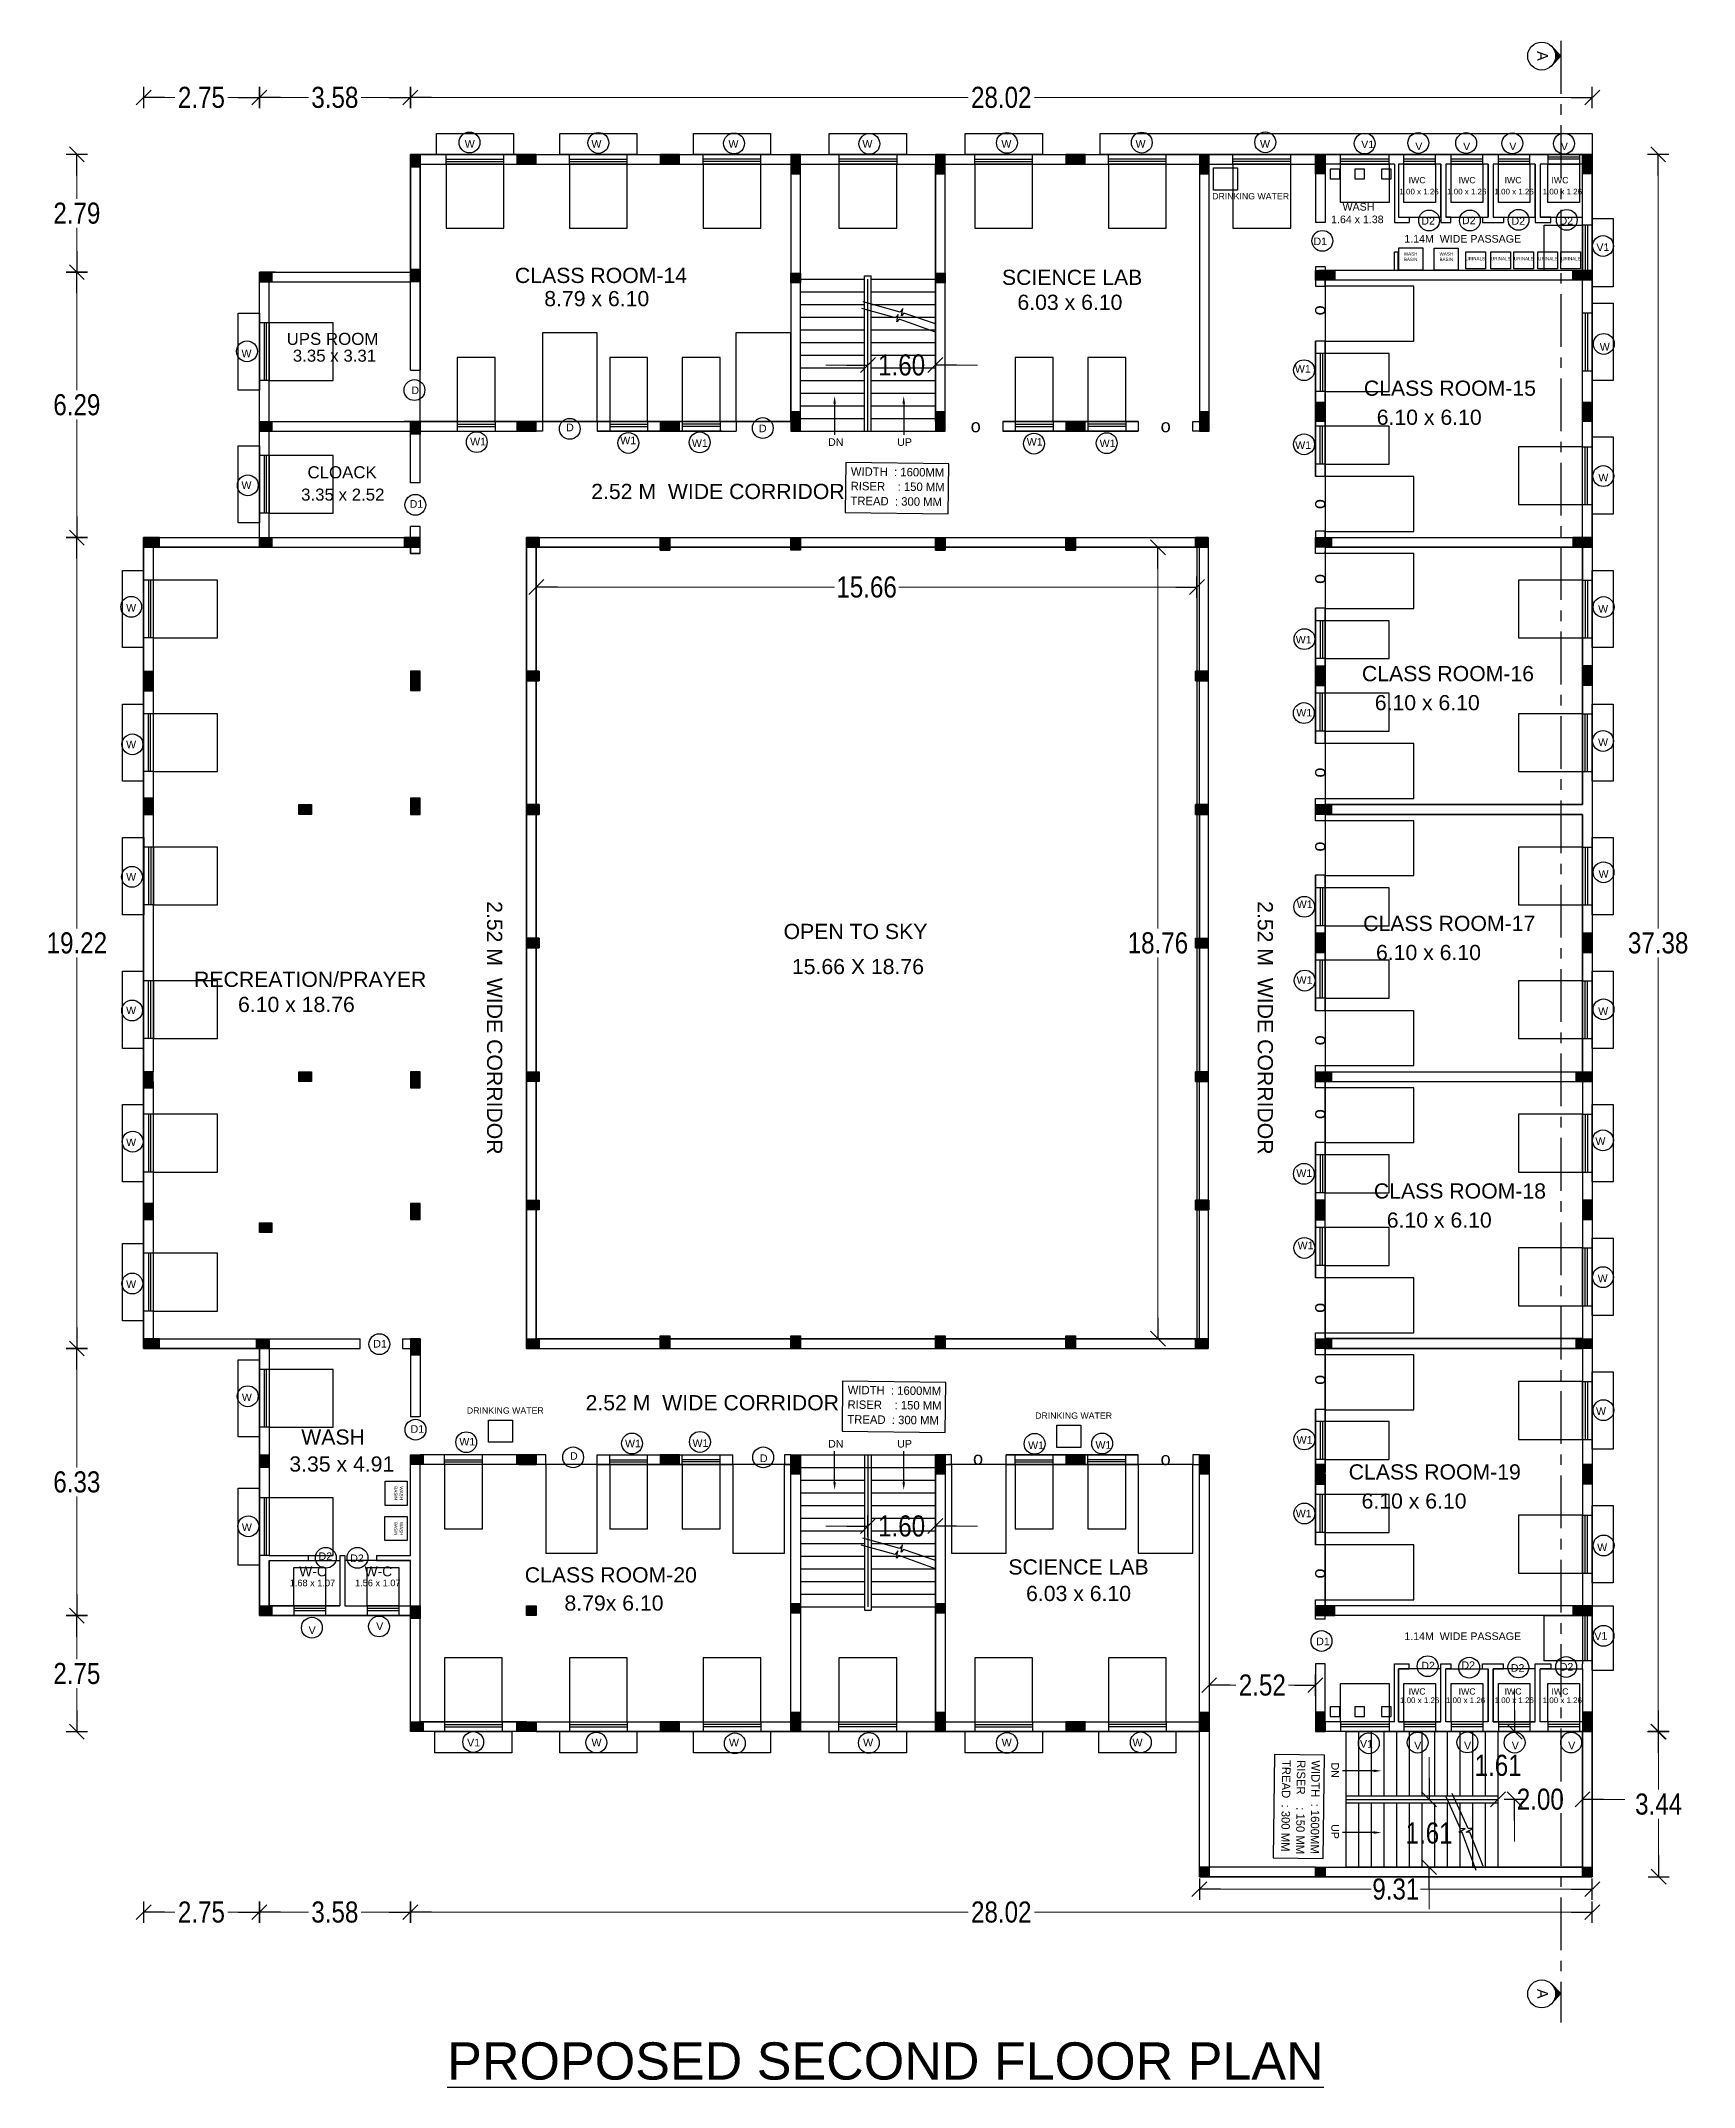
# Model space of a CAD drawing. Header units: metres. Extents: x 54 to 366, y 88 to 219.
# Drawn here: x 182.53 to 221.72, y 169.96 to 218.46 of the extents above; entities that cross this region are included whole.
import ezdxf

# ---------------------------------------------------------------- set-up
doc = ezdxf.new("R2010")
doc.units = ezdxf.units.M
doc.linetypes.add('CENTER', pattern=[2, 1.25, -0.25, 0.25, -0.25])
doc.layers.get('Defpoints').update_dxf_attribs({"lineweight": 18})
for name, color, linetype in [('BLK_1_FLR_2_BLT_UP_AREA', 26, 'Continuous'), ('BLK_1_FLR_2_BLT_UP_AREA_DEDUCT', 26, 'Continuous'), ('BLK_1_FLR_2_CHAJJA', 6, 'Continuous'), ('BLK_1_FLR_2_DRINKING_WATER', 7, 'Continuous'), ('BLK_1_FLR_2_EXIT_WIDTH_DOOR', 2, 'Continuous'), ('BLK_1_FLR_2_EXIT_WIDTH_STAIR', 1, 'Continuous'), ('BLK_1_FLR_2_FIRESTAIR_1', 1, 'Continuous'), ('BLK_1_FLR_2_REGULAR_ROOM_1', 3, 'Continuous'), ('BLK_1_FLR_2_ROOM_1_LIGHT_VENTILATION_1', 3, 'Continuous'), ('BLK_1_FLR_2_URINAL', 235, 'Continuous'), ('BLK_1_FLR_2_WASH', 55, 'Continuous'), ('BLK_1_FLR_2_WATER_CLOSET', 2, 'Continuous'), ('DOOR_OPEN', 180, 'Continuous'), ('DOORTEXT', 13, 'Continuous'), ('ED', 7, 'Continuous'), ('SECLINE', 2, 'CENTER'), ('STEPS', 233, 'Continuous'), ('TOILET_VENTILATION', 6, 'Continuous')]:
    doc.layers.add(name, color=color, linetype=linetype)
doc.styles.add('GD', font='GOTHIC.TTF')
doc.styles.add('GRIDTEXT', font='GOTHIC.TTF', dxfattribs={"height": 6})
doc.styles.get("Standard").update_dxf_attribs({"font": 'arial.ttf', "height": 0.5})
doc.styles.add('style1', font='ARIALN.TTF', dxfattribs={"height": 0.5})
doc.dimstyles.new('11', dxfattribs={"dimtxt": 0.5, "dimasz": 0.5, "dimexe": 0.18, "dimexo": 0.0625, "dimgap": 0.09, "dimtad": 0, "dimtih": 1, "dimtoh": 1, "dimzin": 0, "dimdsep": 46, "dimtxsty": 'style1', "dimblk": 'AR', "dimcen": 0.09, "dimse1": 1, "dimse2": 1, "dimclrd": 256, "dimadec": 0, "dimazin": 0, "dimtfac": 0.7, "dimtofl": 0, "dimtmove": 0, "dimatfit": 3, "dimfxl": 0, "dimfrac": 1, "dimtolj": 1, "dimtzin": 0, "dimlwd": 20, "dimarcsym": 0})

msp = doc.modelspace()

# ---------------------------------------------------------------- texts
at = {"linetype": 'Continuous'}
for s, height, p in [('DRINKING WATER', 0.14871, (210.293, 214.701)), ('1.00 x 1.26', 0.13462, (214.732, 214.818)), ('IWC', 0.1487, (214.948, 215.082)), ('1.00 x 1.26', 0.13462, (215.862, 214.818)), ('IWC', 0.1487, (216.134, 215.082)), ('1.00 x 1.26', 0.13462, (216.985, 214.818)), ('IWC', 0.1487, (217.223, 215.082)), ('1.00 x 1.26', 0.13462, (218.129, 214.818)), ('IWC', 0.1487, (218.335, 215.082)), ('WASH', 0.18, (213.383, 214.436)), ('1.64 x 1.38', 0.18, (213.112, 214.137)), ('WASH', 0.0766, (214.837, 213.37)), ('1.14M  WIDE PASSAGE', 0.18, (214.848, 213.676)), ('WASH', 0.0766, (215.682, 213.37)), ('CLASS ROOM-14', 0.36, (193.765, 212.719)), ('SCIENCE LAB', 0.36, (205.31, 212.674)), ('BASIN', 0.0766, (214.837, 213.24)), ('BASIN', 0.0766, (215.682, 213.24)), ('URINALS', 0.0766, (216.297, 213.257)), ('URINALS', 0.0766, (216.901, 213.257)), ('URINALS', 0.0766, (217.449, 213.257)), ('URINALS', 0.0766, (218.022, 213.257)), ('URINALS', 0.0766, (218.566, 213.257)), ('8.79 x 6.10', 0.36, (194.46, 212.169)), ('6.03 x 6.10', 0.36, (205.676, 212.082)), ('UPS ROOM', 0.2859, (188.353, 211.252)), ('3.35 x 3.31', 0.28586, (188.499, 210.854)), ('CLASS ROOM-15', 0.36, (213.888, 210.046)), ('6.10 x 6.10', 0.36, (214.193, 209.357)), ('DN', 0.18, (201.188, 208.858)), ('UP', 0.18, (202.826, 208.858)), ('o', 0.307, (204.568, 209.182)), ('o', 0.307, (209.071, 209.182)), ('CLOACK', 0.2859, (188.847, 208.09)), ('3.35 x 2.52', 0.28586, (188.696, 207.561)), ('2.52 M  WIDE CORRIDOR', 0.36, (195.573, 207.599)), ('CLASS ROOM-16', 0.36, (213.842, 203.282)), ('6.10 x 6.10', 0.36, (214.147, 202.593)), ('OPEN TO SKY', 0.36, (200.133, 197.171)), ('CLASS ROOM-17', 0.36, (213.871, 197.361)), ('6.10 x 6.10', 0.36, (214.176, 196.672)), ('RECREATION/PRAYER', 0.36, (186.159, 196.035)), ('15.66 X 18.76', 0.36, (200.33, 196.339)), ('6.10 x 18.76', 0.36, (187.201, 195.441)), ('CLASS ROOM-18', 0.36, (214.126, 191.02)), ('6.10 x 6.10', 0.36, (214.431, 190.331)), ('2.52 M  WIDE CORRIDOR', 0.36, (195.439, 186.001)), ('DRINKING WATER', 0.14871, (192.625, 185.922)), ('DRINKING WATER', 0.14871, (206.096, 185.801)), ('WASH', 0.36, (188.699, 185.188)), ('DN', 0.18, (201.188, 185.118)), ('UP', 0.18, (202.826, 185.118)), ('3.35 x 4.91', 0.36, (188.417, 184.549)), ('CLASS ROOM-19', 0.36, (213.529, 184.361)), ('6.10 x 6.10', 0.36, (213.834, 183.672)), ('SCIENCE LAB', 0.36, (205.462, 182.109)), ('1.68 x 1.07', 0.15584, (188.426, 181.832)), ('W-C', 0.2336, (188.652, 182.066)), ('1.56 x 1.07', 0.15584, (189.975, 181.832)), ('W-C', 0.2336, (190.201, 182.066)), ('CLASS ROOM-20', 0.36, (193.998, 181.921)), ('8.79x 6.10', 0.36, (194.938, 181.254)), ('6.03 x 6.10', 0.36, (205.881, 181.481)), ('1.14M  WIDE PASSAGE', 0.18, (214.848, 180.557)), ('1.00 x 1.26', 0.13462, (214.746, 179.062)), ('IWC', 0.1487, (214.948, 179.264)), ('1.00 x 1.26', 0.13462, (215.834, 179.062)), ('IWC', 0.1487, (216.134, 179.264)), ('1.00 x 1.26', 0.13462, (216.987, 179.062)), ('IWC', 0.1487, (217.223, 179.264)), ('1.00 x 1.26', 0.13462, (218.128, 179.062)), ('IWC', 0.1487, (218.335, 179.264)), ('%%UPROPOSED SECOND FLOOR PLAN', 0.88343, (192.159, 170.138))]:
    msp.add_text(s, height=height, dxfattribs=at).set_placement(p)
for s, height, rotation, p in [('o', 0.307, 270, (212.735, 212.19)), ('o', 0.307, 270, (212.735, 207.599)), ('o', 0.307, 270, (212.735, 205.825)), ('o', 0.307, 270, (212.735, 201.235)), ('o', 0.307, 270, (212.735, 199.481)), ('2.52 M  WIDE CORRIDOR', 0.36, 270, (193.104, 198.069)), ('2.52 M  WIDE CORRIDOR', 0.36, 270, (211.372, 198.069)), ('o', 0.307, 270, (212.735, 194.89)), ('o', 0.307, 270, (212.735, 193.141)), ('o', 0.307, 270, (212.735, 188.55)), ('o', 0.307, 270, (212.735, 186.843)), ('o', 0.307, 180, (204.862, 184.948)), ('o', 0.307, 180, (209.309, 184.937)), ('BASIN', 0.0766, 270, (190.903, 184.199)), ('WASH', 0.0766, 270, (191.033, 184.199)), ('BASIN', 0.0766, 270, (190.903, 183.355)), ('WASH', 0.0766, 270, (191.033, 183.355)), ('o', 0.307, 270, (212.735, 182.252)), ('DN', 0.18, 270, (213.118, 177.653)), ('UP', 0.18, 270, (213.118, 176.191))]:
    msp.add_text(s, height=height, rotation=rotation, dxfattribs=at).set_placement(p)
at = {"style": 'GD'}
for s, rotation, p in [('WIDTH  : 1600MM', 359.2994, (201.726, 208.154)), ('TREAD  : 300 MM', 359.2994, (201.717, 207.458)), ('RISER    : 150 MM', 359.2994, (201.721, 207.809)), ('WIDTH  : 1600MM', 359.2994, (201.652, 186.385)), ('RISER    : 150 MM', 359.2994, (201.648, 186.04)), ('TREAD  : 300 MM', 359.2994, (201.643, 185.689)), ('TREAD  : 300 MM', 269.2994, (211.953, 177.715)), ('RISER    : 150 MM', 269.2994, (212.304, 177.711)), ('WIDTH  : 1600MM', 269.2994, (212.649, 177.706))]:
    msp.add_text(s, height=0.2, rotation=rotation, dxfattribs=at).set_placement(p)
at = {"layer": 'DOORTEXT', "linetype": 'Continuous'}
for s, p in [('W', (192.575, 215.925)), ('W', (195.578, 215.925)), ('W', (198.826, 215.925)), ('W', (202.001, 215.925)), ('W', (205.296, 215.925)), ('W', (208.476, 215.925)), ('W', (211.427, 215.925)), ('V1', (213.825, 215.916)), ('V', (215.107, 215.868)), ('V', (216.241, 215.868)), ('V', (217.336, 215.868)), ('V', (218.558, 215.868)), ('D2', (215.251, 214.103)), ('D2', (216.215, 214.113)), ('D2', (217.388, 214.099)), ('D2', (218.526, 214.103)), ('D1', (212.694, 213.617)), ('W', (187.282, 210.96)), ('W1', (212.253, 210.595)), ('D', (191.31, 210.085)), ('W1', (192.703, 208.87)), ('D', (194.978, 209.205)), ('W1', (196.261, 208.898)), ('D', (199.549, 209.183)), ('W1', (205.897, 208.866)), ('W1', (197.959, 208.833)), ('W1', (207.625, 208.829)), ('W1', (212.26, 208.785)), ('W', (187.282, 207.837)), ('D1', (191.27, 207.393)), ('W', (184.548, 204.933)), ('W1', (212.273, 204.176)), ('W1', (212.287, 202.445)), ('W', (184.548, 201.692)), ('W', (184.548, 198.557)), ('W1', (212.297, 197.905)), ('W1', (212.294, 196.11)), ('W', (184.548, 195.39)), ('W', (184.548, 192.262)), ('W1', (212.287, 191.531)), ('W1', (212.317, 189.817)), ('W', (184.548, 188.9)), ('D1', (190.407, 187.489)), ('W', (187.291, 186.219)), ('D1', (191.292, 185.468)), ('W1', (192.447, 185.168)), ('W1', (196.374, 185.124)), ('W1', (197.974, 185.134)), ('W1', (205.93, 185.082)), ('W1', (207.526, 185.092)), ('W1', (212.295, 185.21)), ('D', (195.071, 184.828)), ('D', (199.572, 184.775)), ('W', (187.291, 183.139)), ('W1', (212.274, 183.465)), ('D2', (189.11, 182.453)), ('D2', (189.859, 182.404)), ('V', (190.476, 180.793)), ('V', (188.874, 180.7)), ('D1', (212.759, 180.434)), ('D2', (215.25, 179.86)), ('D2', (216.201, 179.87)), ('D2', (217.373, 179.805)), ('D2', (218.532, 179.833)), ('V1', (192.631, 178.036)), ('W', (195.58, 178.035)), ('W', (198.839, 178.035)), ('W', (202.018, 178.035)), ('W', (205.303, 178.035)), ('W', (208.403, 178.035)), ('V1', (213.796, 178.005)), ('V', (215.082, 177.965)), ('V', (216.264, 177.965)), ('V', (217.395, 177.965)), ('V', (218.731, 177.965))]:
    msp.add_text(s, height=0.18, dxfattribs=at).set_placement(p)
for s, p in [('V1', (219.405, 213.472)), ('W', (219.485, 211.113)), ('W', (219.452, 208.013)), ('W', (219.446, 204.903)), ('W', (219.444, 201.741)), ('W', (219.457, 198.618)), ('W', (219.447, 195.368)), ('W', (219.382, 192.287)), ('W', (219.435, 189.035)), ('W', (219.396, 185.888)), ('W', (219.423, 182.661)), ('V1', (219.354, 180.556))]:
    msp.add_text(s, height=0.18, rotation=2.0585, dxfattribs=at).set_placement(p)
at = {"layer": 'SECLINE', "color": 6, "style": 'GRIDTEXT'}
for p in [(217.996, 218.213), (217.996, 172.285)]:
    msp.add_text('A', height=0.256, rotation=270.8155, dxfattribs=at).set_placement(p)

# ---------------------------------------------------------------- blocks, each defined once
blk = doc.blocks.new('AR')
for p, q in [((-1, 0), (0, 0)), ((-0.354, -0.354), (0.354, 0.354)), ((0, -0.5), (0, 0.5))]:
    blk.add_line(p, q)
blk = doc.blocks.new('*D26')
at = {"layer": 'Defpoints', "color": 0}
for p in [(187.706, 217.116), (184.961, 206.686), (187.706, 206.686)]:
    blk.add_point(p, dxfattribs=at)
at = {"layer": 'ED', "lineweight": 20}
for p, q in [((185.461, 217.116), (185.706, 217.116)), ((187.206, 217.116), (186.961, 217.116))]:
    blk.add_line(p, q, dxfattribs=at)
at = {"layer": 'ED', "lineweight": 20, "xscale": 0.5, "yscale": 0.5, "zscale": 0.5, "rotation": 180}
blk.add_blockref('AR', (184.961, 217.116), dxfattribs=at)
at = {"layer": 'ED', "lineweight": 20, "xscale": 0.5, "yscale": 0.5, "zscale": 0.5}
blk.add_blockref('AR', (187.706, 217.116), dxfattribs=at)
at = {"layer": 'ED', "color": 0, "insert": (186.333, 217.116), "char_height": 0.5, "attachment_point": 5, "style": 'style1'}
blk.add_mtext('\\A1;2.75', dxfattribs=at)
blk = doc.blocks.new('*D27')
at = {"layer": 'Defpoints', "color": 0}
for p in [(191.286, 217.116), (191.286, 215.766), (187.706, 206.686)]:
    blk.add_point(p, dxfattribs=at)
at = {"layer": 'ED', "lineweight": 20}
for p, q in [((188.206, 217.116), (188.873, 217.116)), ((190.786, 217.116), (190.119, 217.116))]:
    blk.add_line(p, q, dxfattribs=at)
at = {"layer": 'ED', "lineweight": 20, "xscale": 0.5, "yscale": 0.5, "zscale": 0.5, "rotation": 180}
blk.add_blockref('AR', (187.706, 217.116), dxfattribs=at)
at = {"layer": 'ED', "lineweight": 20, "xscale": 0.5, "yscale": 0.5, "zscale": 0.5}
blk.add_blockref('AR', (191.286, 217.116), dxfattribs=at)
at = {"layer": 'ED', "color": 0, "insert": (189.496, 217.116), "char_height": 0.5, "attachment_point": 5, "style": 'style1'}
blk.add_mtext('\\A1;3.58', dxfattribs=at)
blk = doc.blocks.new('*D28')
at = {"layer": 'Defpoints', "color": 0}
for p in [(219.301, 217.116), (219.301, 216.366), (191.286, 215.766)]:
    blk.add_point(p, dxfattribs=at)
at = {"layer": 'ED', "lineweight": 20}
for p, q in [((191.786, 217.116), (204.51, 217.116)), ((218.801, 217.116), (206.077, 217.116))]:
    blk.add_line(p, q, dxfattribs=at)
at = {"layer": 'ED', "lineweight": 20, "xscale": 0.5, "yscale": 0.5, "zscale": 0.5, "rotation": 180}
blk.add_blockref('AR', (191.286, 217.116), dxfattribs=at)
at = {"layer": 'ED', "lineweight": 20, "xscale": 0.5, "yscale": 0.5, "zscale": 0.5}
blk.add_blockref('AR', (219.301, 217.116), dxfattribs=at)
at = {"layer": 'ED', "color": 0, "insert": (205.293, 217.116), "char_height": 0.5, "attachment_point": 5, "style": 'style1'}
blk.add_mtext('\\A1;28.02', dxfattribs=at)
blk = doc.blocks.new('*D29')
at = {"layer": 'Defpoints', "color": 0}
for p in [(219.301, 215.766), (219.301, 178.386), (220.864, 178.386)]:
    blk.add_point(p, dxfattribs=at)
at = {"layer": 'ED', "lineweight": 20}
for p, q in [((220.864, 215.266), (220.864, 197.422)), ((220.864, 178.886), (220.864, 196.731))]:
    blk.add_line(p, q, dxfattribs=at)
at = {"layer": 'ED', "lineweight": 20, "xscale": 0.5, "yscale": 0.5, "zscale": 0.5}
for p, rotation in [((220.864, 215.766), 90), ((220.864, 178.386), 270)]:
    blk.add_blockref('AR', p, dxfattribs=dict(at, rotation=rotation))
at = {"layer": 'ED', "color": 0, "insert": (220.864, 197.076), "char_height": 0.5, "attachment_point": 5, "style": 'style1'}
blk.add_mtext('\\A1;37.38', dxfattribs=at)
blk = doc.blocks.new('*D23')
at = {"layer": 'Defpoints', "color": 0}
for p in [(191.286, 175.31), (219.301, 175.245), (191.286, 174.107)]:
    blk.add_point(p, dxfattribs=at)
at = {"layer": 'ED', "lineweight": 20}
for p, q in [((191.786, 174.107), (204.51, 174.107)), ((218.801, 174.107), (206.077, 174.107))]:
    blk.add_line(p, q, dxfattribs=at)
at = {"layer": 'ED', "lineweight": 20, "xscale": 0.5, "yscale": 0.5, "zscale": 0.5, "rotation": 180}
blk.add_blockref('AR', (191.286, 174.107), dxfattribs=at)
at = {"layer": 'ED', "lineweight": 20, "xscale": 0.5, "yscale": 0.5, "zscale": 0.5}
blk.add_blockref('AR', (219.301, 174.107), dxfattribs=at)
at = {"layer": 'ED', "color": 0, "insert": (205.293, 174.107), "char_height": 0.5, "attachment_point": 5, "style": 'style1'}
blk.add_mtext('\\A1;28.02', dxfattribs=at)
blk = doc.blocks.new('*D24')
at = {"layer": 'Defpoints', "color": 0}
for p in [(187.706, 178.06), (191.286, 175.31), (187.706, 174.107)]:
    blk.add_point(p, dxfattribs=at)
at = {"layer": 'ED', "lineweight": 20}
for p, q in [((188.206, 174.107), (188.873, 174.107)), ((190.786, 174.107), (190.119, 174.107))]:
    blk.add_line(p, q, dxfattribs=at)
at = {"layer": 'ED', "lineweight": 20, "xscale": 0.5, "yscale": 0.5, "zscale": 0.5, "rotation": 180}
blk.add_blockref('AR', (187.706, 174.107), dxfattribs=at)
at = {"layer": 'ED', "lineweight": 20, "xscale": 0.5, "yscale": 0.5, "zscale": 0.5}
blk.add_blockref('AR', (191.286, 174.107), dxfattribs=at)
at = {"layer": 'ED', "color": 0, "insert": (189.496, 174.107), "char_height": 0.5, "attachment_point": 5, "style": 'style1'}
blk.add_mtext('\\A1;3.58', dxfattribs=at)
blk = doc.blocks.new('*D25')
at = {"layer": 'Defpoints', "color": 0}
for p in [(184.961, 184.39), (187.706, 178.06), (184.961, 174.107)]:
    blk.add_point(p, dxfattribs=at)
at = {"layer": 'ED', "lineweight": 20}
for p, q in [((185.461, 174.107), (185.706, 174.107)), ((187.206, 174.107), (186.961, 174.107))]:
    blk.add_line(p, q, dxfattribs=at)
at = {"layer": 'ED', "lineweight": 20, "xscale": 0.5, "yscale": 0.5, "zscale": 0.5, "rotation": 180}
blk.add_blockref('AR', (184.961, 174.107), dxfattribs=at)
at = {"layer": 'ED', "lineweight": 20, "xscale": 0.5, "yscale": 0.5, "zscale": 0.5}
blk.add_blockref('AR', (187.706, 174.107), dxfattribs=at)
at = {"layer": 'ED', "color": 0, "insert": (186.333, 174.107), "char_height": 0.5, "attachment_point": 5, "style": 'style1'}
blk.add_mtext('\\A1;2.75', dxfattribs=at)
blk = doc.blocks.new('*D30')
at = {"layer": 'Defpoints', "color": 0}
for p in [(191.286, 215.766), (183.38, 212.976), (191.286, 212.976)]:
    blk.add_point(p, dxfattribs=at)
at = {"layer": 'ED', "lineweight": 20}
for p, q in [((183.38, 215.266), (183.38, 214.717)), ((183.38, 213.476), (183.38, 214.026))]:
    blk.add_line(p, q, dxfattribs=at)
at = {"layer": 'ED', "lineweight": 20, "xscale": 0.5, "yscale": 0.5, "zscale": 0.5}
for p, rotation in [((183.38, 215.766), 90), ((183.38, 212.976), 270)]:
    blk.add_blockref('AR', p, dxfattribs=dict(at, rotation=rotation))
at = {"layer": 'ED', "color": 0, "insert": (183.38, 214.371), "char_height": 0.5, "attachment_point": 5, "style": 'style1'}
blk.add_mtext('\\A1;2.79', dxfattribs=at)
blk = doc.blocks.new('*D31')
at = {"layer": 'Defpoints', "color": 0}
for p in [(191.286, 212.976), (183.38, 206.686), (184.961, 206.686)]:
    blk.add_point(p, dxfattribs=at)
at = {"layer": 'ED', "lineweight": 20}
for p, q in [((183.38, 212.476), (183.38, 210.177)), ((183.38, 207.186), (183.38, 209.486))]:
    blk.add_line(p, q, dxfattribs=at)
at = {"layer": 'ED', "lineweight": 20, "xscale": 0.5, "yscale": 0.5, "zscale": 0.5}
for p, rotation in [((183.38, 212.976), 90), ((183.38, 206.686), 270)]:
    blk.add_blockref('AR', p, dxfattribs=dict(at, rotation=rotation))
at = {"layer": 'ED', "color": 0, "insert": (183.38, 209.831), "char_height": 0.5, "attachment_point": 5, "style": 'style1'}
blk.add_mtext('\\A1;6.29', dxfattribs=at)
blk = doc.blocks.new('*D32')
at = {"layer": 'Defpoints', "color": 0}
for p in [(184.961, 206.686), (183.38, 187.466), (184.961, 187.466)]:
    blk.add_point(p, dxfattribs=at)
at = {"layer": 'ED', "lineweight": 20}
for p, q in [((183.38, 206.186), (183.38, 197.422)), ((183.38, 187.966), (183.38, 196.731))]:
    blk.add_line(p, q, dxfattribs=at)
at = {"layer": 'ED', "lineweight": 20, "xscale": 0.5, "yscale": 0.5, "zscale": 0.5}
for p, rotation in [((183.38, 206.686), 90), ((183.38, 187.466), 270)]:
    blk.add_blockref('AR', p, dxfattribs=dict(at, rotation=rotation))
at = {"layer": 'ED', "color": 0, "insert": (183.38, 197.076), "char_height": 0.5, "attachment_point": 5, "style": 'style1'}
blk.add_mtext('\\A1;19.22', dxfattribs=at)
blk = doc.blocks.new('*D33')
at = {"layer": 'Defpoints', "color": 0}
for p in [(184.961, 187.466), (183.38, 181.136), (187.706, 181.136)]:
    blk.add_point(p, dxfattribs=at)
at = {"layer": 'ED', "lineweight": 20}
for p, q in [((183.38, 186.966), (183.38, 184.647)), ((183.38, 181.636), (183.38, 183.956))]:
    blk.add_line(p, q, dxfattribs=at)
at = {"layer": 'ED', "lineweight": 20, "xscale": 0.5, "yscale": 0.5, "zscale": 0.5}
for p, rotation in [((183.38, 187.466), 90), ((183.38, 181.136), 270)]:
    blk.add_blockref('AR', p, dxfattribs=dict(at, rotation=rotation))
at = {"layer": 'ED', "color": 0, "insert": (183.38, 184.301), "char_height": 0.5, "attachment_point": 5, "style": 'style1'}
blk.add_mtext('\\A1;6.33', dxfattribs=at)
blk = doc.blocks.new('*D34')
at = {"layer": 'Defpoints', "color": 0}
for p in [(187.706, 181.136), (183.38, 178.386), (191.286, 178.386)]:
    blk.add_point(p, dxfattribs=at)
at = {"layer": 'ED', "lineweight": 20}
for p, q in [((183.38, 180.636), (183.38, 180.107)), ((183.38, 178.886), (183.38, 179.416))]:
    blk.add_line(p, q, dxfattribs=at)
at = {"layer": 'ED', "lineweight": 20, "xscale": 0.5, "yscale": 0.5, "zscale": 0.5}
for p, rotation in [((183.38, 181.136), 90), ((183.38, 178.386), 270)]:
    blk.add_blockref('AR', p, dxfattribs=dict(at, rotation=rotation))
at = {"layer": 'ED', "color": 0, "insert": (183.38, 179.761), "char_height": 0.5, "attachment_point": 5, "style": 'style1'}
blk.add_mtext('\\A1;2.75', dxfattribs=at)
blk = doc.blocks.new('*D35')
at = {"layer": 'Defpoints', "color": 0}
for p in [(217.071, 176.781), (219.071, 176.781), (219.071, 176.781)]:
    blk.add_point(p, dxfattribs=at)
at = {"layer": 'ED', "lineweight": 20}
for p, q in [((216.571, 176.781), (216.071, 176.781)), ((219.571, 176.781), (220.071, 176.781))]:
    blk.add_line(p, q, dxfattribs=at)
at = {"layer": 'ED', "lineweight": 20, "xscale": 0.5, "yscale": 0.5, "zscale": 0.5}
blk.add_blockref('AR', (217.071, 176.781), dxfattribs=at)
at = {"layer": 'ED', "lineweight": 20, "xscale": 0.5, "yscale": 0.5, "zscale": 0.5, "rotation": 180}
blk.add_blockref('AR', (219.071, 176.781), dxfattribs=at)
at = {"layer": 'ED', "color": 0, "insert": (218.071, 176.781), "char_height": 0.5, "attachment_point": 5, "style": 'style1'}
blk.add_mtext('\\A1;2.00', dxfattribs=at)
blk = doc.blocks.new('*D36')
at = {"lineweight": 20}
for p, q in [((210.491, 174.652), (214.063, 174.652)), ((218.801, 174.652), (215.229, 174.652))]:
    blk.add_line(p, q, dxfattribs=at)
at = {"layer": 'Defpoints', "color": 0}
for p in [(209.991, 178.386), (209.991, 174.652), (219.301, 174.946)]:
    blk.add_point(p, dxfattribs=at)
at = {"lineweight": 20, "xscale": 0.5, "yscale": 0.5, "zscale": 0.5, "rotation": 180}
blk.add_blockref('AR', (209.991, 174.652), dxfattribs=at)
at = {"lineweight": 20, "xscale": 0.5, "yscale": 0.5, "zscale": 0.5}
blk.add_blockref('AR', (219.301, 174.652), dxfattribs=at)
at = {"color": 0, "insert": (214.646, 174.652), "char_height": 0.5, "attachment_point": 5, "style": 'style1'}
blk.add_mtext('\\A1;9.31', dxfattribs=at)
blk = doc.blocks.new('*D37')
at = {"layer": 'Defpoints', "color": 0}
for p in [(219.301, 178.386), (219.301, 174.946), (220.876, 174.946)]:
    blk.add_point(p, dxfattribs=at)
at = {"layer": 'ED', "lineweight": 20}
for p, q in [((220.876, 177.886), (220.876, 177.012)), ((220.876, 175.446), (220.876, 176.321))]:
    blk.add_line(p, q, dxfattribs=at)
at = {"layer": 'ED', "lineweight": 20, "xscale": 0.5, "yscale": 0.5, "zscale": 0.5}
for p, rotation in [((220.876, 178.386), 90), ((220.876, 174.946), 270)]:
    blk.add_blockref('AR', p, dxfattribs=dict(at, rotation=rotation))
at = {"layer": 'ED', "color": 0, "insert": (220.876, 176.666), "char_height": 0.5, "attachment_point": 5, "style": 'style1'}
blk.add_mtext('\\A1;3.44', dxfattribs=at)
blk = doc.blocks.new('*D38')
at = {"lineweight": 20}
for p, q in [((209.006, 205.956), (209.006, 197.422)), ((209.006, 188.196), (209.006, 196.731))]:
    blk.add_line(p, q, dxfattribs=at)
at = {"layer": 'Defpoints', "color": 0}
for p in [(209.991, 206.456), (209.006, 187.696), (209.991, 187.696)]:
    blk.add_point(p, dxfattribs=at)
at = {"lineweight": 20, "xscale": 0.5, "yscale": 0.5, "zscale": 0.5}
for p, rotation in [((209.006, 206.456), 90), ((209.006, 187.696), 270)]:
    blk.add_blockref('AR', p, dxfattribs=dict(at, rotation=rotation))
at = {"color": 0, "insert": (209.006, 197.076), "char_height": 0.5, "attachment_point": 5, "style": 'style1'}
blk.add_mtext('\\A1;18.76', dxfattribs=at)
blk = doc.blocks.new('*D39')
at = {"lineweight": 20}
for p, q in [((194.771, 205.511), (201.338, 205.511)), ((209.431, 205.511), (202.863, 205.511))]:
    blk.add_line(p, q, dxfattribs=at)
at = {"layer": 'Defpoints', "color": 0}
for p in [(194.271, 206.456), (209.931, 206.456), (194.271, 205.511)]:
    blk.add_point(p, dxfattribs=at)
at = {"lineweight": 20, "xscale": 0.5, "yscale": 0.5, "zscale": 0.5, "rotation": 180}
blk.add_blockref('AR', (194.271, 205.511), dxfattribs=at)
at = {"lineweight": 20, "xscale": 0.5, "yscale": 0.5, "zscale": 0.5}
blk.add_blockref('AR', (209.931, 205.511), dxfattribs=at)
at = {"color": 0, "insert": (202.101, 205.511), "char_height": 0.5, "attachment_point": 5, "style": 'style1'}
blk.add_mtext('\\A1;15.66', dxfattribs=at)
blk = doc.blocks.new('*D40')
at = {"layer": 'Defpoints', "color": 0}
for p in [(217.071, 178.386), (217.461, 178.386), (217.071, 176.781)]:
    blk.add_point(p, dxfattribs=at)
at = {"layer": 'ED', "lineweight": 20}
for p, q in [((217.461, 178.886), (217.461, 179.386)), ((217.461, 176.281), (217.461, 175.781))]:
    blk.add_line(p, q, dxfattribs=at)
at = {"layer": 'ED', "lineweight": 20, "xscale": 0.5, "yscale": 0.5, "zscale": 0.5}
for p, rotation in [((217.461, 178.386), 270), ((217.461, 176.781), 90)]:
    blk.add_blockref('AR', p, dxfattribs=dict(at, rotation=rotation))
at = {"layer": 'ED', "color": 0, "insert": (217.071, 177.584), "char_height": 0.5, "attachment_point": 5, "style": 'style1'}
blk.add_mtext('\\A1;1.61', dxfattribs=at)
blk = doc.blocks.new('*D109')
at = {"layer": 'BLK_1_FLR_2_EXIT_WIDTH_STAIR', "lineweight": 20}
for p, q in [((201.631, 210.774), (201.131, 210.774)), ((204.231, 210.774), (204.731, 210.774))]:
    blk.add_line(p, q, dxfattribs=at)
at = {"layer": 'Defpoints', "color": 0}
for p in [(202.131, 211.201), (203.731, 211.306), (202.131, 210.774)]:
    blk.add_point(p, dxfattribs=at)
at = {"layer": 'BLK_1_FLR_2_EXIT_WIDTH_STAIR', "lineweight": 20, "xscale": 0.5, "yscale": 0.5, "zscale": 0.5}
blk.add_blockref('AR', (202.131, 210.774), dxfattribs=at)
at = {"layer": 'BLK_1_FLR_2_EXIT_WIDTH_STAIR', "lineweight": 20, "xscale": 0.5, "yscale": 0.5, "zscale": 0.5, "rotation": 180}
blk.add_blockref('AR', (203.731, 210.774), dxfattribs=at)
at = {"layer": 'BLK_1_FLR_2_EXIT_WIDTH_STAIR', "color": 0, "insert": (202.931, 210.774), "char_height": 0.5, "attachment_point": 5, "style": 'style1'}
blk.add_mtext('\\A1;1.60', dxfattribs=at)
blk = doc.blocks.new('*D110')
at = {"layer": 'BLK_1_FLR_2_EXIT_WIDTH_STAIR', "lineweight": 20}
for p, q in [((201.631, 183.257), (201.131, 183.257)), ((204.231, 183.257), (204.731, 183.257))]:
    blk.add_line(p, q, dxfattribs=at)
at = {"layer": 'Defpoints', "color": 0}
for p in [(202.131, 183.684), (203.731, 183.746), (202.131, 183.257)]:
    blk.add_point(p, dxfattribs=at)
at = {"layer": 'BLK_1_FLR_2_EXIT_WIDTH_STAIR', "lineweight": 20, "xscale": 0.5, "yscale": 0.5, "zscale": 0.5}
blk.add_blockref('AR', (202.131, 183.257), dxfattribs=at)
at = {"layer": 'BLK_1_FLR_2_EXIT_WIDTH_STAIR', "lineweight": 20, "xscale": 0.5, "yscale": 0.5, "zscale": 0.5, "rotation": 180}
blk.add_blockref('AR', (203.731, 183.257), dxfattribs=at)
at = {"layer": 'BLK_1_FLR_2_EXIT_WIDTH_STAIR', "color": 0, "insert": (202.931, 183.257), "char_height": 0.5, "attachment_point": 5, "style": 'style1'}
blk.add_mtext('\\A1;1.60', dxfattribs=at)
blk = doc.blocks.new('*D111')
at = {"layer": 'BLK_1_FLR_2_EXIT_WIDTH_DOOR', "lineweight": 20}
for p, q in [((210.721, 179.487), (210.856, 179.487)), ((212.241, 179.487), (212.105, 179.487))]:
    blk.add_line(p, q, dxfattribs=at)
at = {"layer": 'Defpoints', "color": 0}
for p in [(210.221, 179.946), (210.221, 179.487), (212.741, 179.487)]:
    blk.add_point(p, dxfattribs=at)
at = {"layer": 'BLK_1_FLR_2_EXIT_WIDTH_DOOR', "lineweight": 20, "xscale": 0.5, "yscale": 0.5, "zscale": 0.5, "rotation": 180}
blk.add_blockref('AR', (210.221, 179.487), dxfattribs=at)
at = {"layer": 'BLK_1_FLR_2_EXIT_WIDTH_DOOR', "lineweight": 20, "xscale": 0.5, "yscale": 0.5, "zscale": 0.5}
blk.add_blockref('AR', (212.741, 179.487), dxfattribs=at)
at = {"layer": 'BLK_1_FLR_2_EXIT_WIDTH_DOOR', "color": 0, "insert": (211.481, 179.487), "char_height": 0.5, "attachment_point": 5, "style": 'style1'}
blk.add_mtext('\\A1;2.52', dxfattribs=at)
blk = doc.blocks.new('*D275')
at = {"layer": 'BLK_1_FLR_2_EXIT_WIDTH_STAIR', "lineweight": 20}
for p, q in [((215.434, 177.281), (215.434, 177.781)), ((215.434, 174.676), (215.434, 174.176))]:
    blk.add_line(p, q, dxfattribs=at)
at = {"layer": 'Defpoints', "color": 0}
for p in [(213.471, 176.781), (215.434, 176.781), (213.471, 175.176)]:
    blk.add_point(p, dxfattribs=at)
at = {"layer": 'BLK_1_FLR_2_EXIT_WIDTH_STAIR', "lineweight": 20, "xscale": 0.5, "yscale": 0.5, "zscale": 0.5}
for p, rotation in [((215.434, 176.781), 270), ((215.434, 175.176), 90)]:
    blk.add_blockref('AR', p, dxfattribs=dict(at, rotation=rotation))
at = {"layer": 'BLK_1_FLR_2_EXIT_WIDTH_STAIR', "color": 0, "insert": (215.434, 175.979), "char_height": 0.5, "attachment_point": 5, "style": 'style1'}
blk.add_mtext('\\A1;1.61', dxfattribs=at)

# ---------------------------------------------------------------- dimensions: what is measured, and where the dimension line sits
for base, p1, p2, angle, override, picture, middle in [((209.006, 187.696), (209.991, 206.456), (209.991, 187.696), 270, {"dimpost": '\\X'}, '*D38', (209.006, 197.076)), ((209.991, 174.652), (219.301, 174.946), (209.991, 178.386), 180, {"dimpost": '\\X', "dimfxl": 3, "dimfxlon": 1, "dimarcsym": 1}, '*D36', (214.646, 174.652))]:
    dim = msp.add_linear_dim(base=base, p1=p1, p2=p2, angle=angle, dimstyle='11', override=override)
    dim.commit()
    dim.dimension.update_dxf_attribs({"geometry": picture, "text_midpoint": middle})
dim = msp.add_linear_dim(base=(194.271, 205.511), p1=(209.931, 206.456), p2=(194.271, 206.456), dimstyle='11', override={"dimpost": '\\X'})
dim.commit()
dim.dimension.update_dxf_attribs({"geometry": '*D39', "text_midpoint": (202.101, 205.511)})
at = {"layer": 'BLK_1_FLR_2_EXIT_WIDTH_DOOR', "color": 2}
dim = msp.add_linear_dim(base=(210.221, 179.487), p1=(212.741, 179.487), p2=(210.221, 179.946), dimstyle='11', override={"dimpost": '\\X'}, dxfattribs=at)
dim.commit()
dim.dimension.update_dxf_attribs({"geometry": '*D111', "text_midpoint": (211.481, 179.487)})
at = {"layer": 'BLK_1_FLR_2_EXIT_WIDTH_STAIR'}
for base, p1, p2, picture, middle in [((202.131, 210.774), (203.731, 211.306), (202.131, 211.201), '*D109', (202.931, 210.774)), ((202.131, 183.257), (203.731, 183.746), (202.131, 183.684), '*D110', (202.931, 183.257))]:
    dim = msp.add_linear_dim(base=base, p1=p1, p2=p2, dimstyle='11', override={"dimpost": '\\X'}, dxfattribs=at)
    dim.commit()
    dim.dimension.update_dxf_attribs({"geometry": picture, "text_midpoint": middle})
dim = msp.add_linear_dim(base=(215.434388647, 176.781368328), p1=(213.470650584, 175.176368328), p2=(213.470650584, 176.781368328), angle=90, dimstyle='11', override={"dimpost": '\\X'}, dxfattribs=at)
dim.commit()
dim.dimension.update_dxf_attribs({"geometry": '*D275', "text_midpoint": (215.434388647, 175.978868328), "dimtype": 160})
at = {"layer": 'ED'}
for base, p1, p2, override, picture, middle in [((187.705650584, 217.116167945), (184.960650584, 206.686368328), (187.705650584, 206.686368328), {"dimpost": '\\X', "dimfxl": 3, "dimfxlon": 1, "dimarcsym": 1}, '*D26', (186.333150584, 217.116167945)), ((191.286, 217.116), (187.706, 206.686), (191.286, 215.766), {"dimpost": '\\X', "dimtmove": 1, "dimfxl": 3, "dimfxlon": 1, "dimarcsym": 1}, '*D27', (189.496, 217.116)), ((219.300650584, 217.116167945), (191.285650584, 215.766368328), (219.300650584, 216.366368328), {"dimpost": '\\X', "dimtmove": 1, "dimfxl": 3, "dimfxlon": 1, "dimarcsym": 1}, '*D28', (205.293150584, 217.116167945)), ((184.960650584, 174.107333785), (187.705650584, 178.059928894), (184.960650584, 184.389928894), {"dimpost": '\\X', "dimtmove": 1, "dimfxl": 3, "dimfxlon": 1, "dimarcsym": 1}, '*D25', (186.333150584, 174.107333785)), ((187.706, 174.107), (191.286, 175.31), (187.706, 178.06), {"dimpost": '\\X', "dimtmove": 1, "dimfxl": 3, "dimfxlon": 1, "dimarcsym": 1}, '*D24', (189.496, 174.107)), ((191.285650584, 174.107333785), (219.300650584, 175.244928894), (191.285650584, 175.309928894), {"dimpost": '\\X', "dimfxl": 3, "dimfxlon": 1, "dimarcsym": 1}, '*D23', (205.293150584, 174.107333785))]:
    dim = msp.add_linear_dim(base=base, p1=p1, p2=p2, dimstyle='11', override=override, dxfattribs=at)
    dim.commit()
    dim.dimension.update_dxf_attribs({"geometry": picture, "text_midpoint": middle})
for base, p1, p2, angle, override, picture, middle in [((183.38, 212.976), (191.286, 215.766), (191.286, 212.976), 90, {"dimpost": '\\X', "dimfxl": 3, "dimfxlon": 1, "dimarcsym": 1}, '*D30', (183.38, 214.371)), ((183.38, 206.686), (191.286, 212.976), (184.961, 206.686), 90, {"dimpost": '\\X', "dimtmove": 1, "dimfxl": 3, "dimfxlon": 1, "dimarcsym": 1}, '*D31', (183.38, 209.831)), ((183.38, 187.466), (184.961, 206.686), (184.961, 187.466), 90, {"dimpost": '\\X', "dimtmove": 1, "dimfxl": 3, "dimfxlon": 1, "dimarcsym": 1}, '*D32', (183.38, 197.076)), ((183.38, 181.136), (184.961, 187.466), (187.706, 181.136), 90, {"dimpost": '\\X', "dimtmove": 1, "dimfxl": 3, "dimfxlon": 1, "dimarcsym": 1}, '*D33', (183.38, 184.301)), ((183.38, 178.386), (187.706, 181.136), (191.286, 178.386), 90, {"dimpost": '\\X', "dimtmove": 1, "dimfxl": 3, "dimfxlon": 1, "dimarcsym": 1}, '*D34', (183.38, 179.761)), ((220.876, 174.946), (219.301, 178.386), (219.301, 174.946), 270, {"dimpost": '\\X'}, '*D37', (220.876, 176.666)), ((219.071, 176.781), (217.071, 176.781), (219.071, 176.781), 180, {"dimpost": '\\X', "dimfxl": 3, "dimfxlon": 1, "dimarcsym": 1}, '*D35', (218.071, 176.781))]:
    dim = msp.add_linear_dim(base=base, p1=p1, p2=p2, angle=angle, dimstyle='11', override=override, dxfattribs=at)
    dim.commit()
    dim.dimension.update_dxf_attribs({"geometry": picture, "text_midpoint": middle})
for base, p1, p2, angle, override, picture, middle in [((220.864, 178.386), (219.301, 215.766), (219.301, 178.386), 90, {"dimpost": '\\X', "dimfxl": 3, "dimfxlon": 1, "dimarcsym": 1}, '*D29', (220.864, 197.076)), ((217.460609952, 178.386368328), (217.070650584, 176.781368328), (217.070650584, 178.386368328), 270, {"dimpost": '\\X', "dimtmove": 2, "dimfxl": 3, "dimfxlon": 1, "dimarcsym": 1}, '*D40', (217.070650584, 177.583868328))]:
    dim = msp.add_linear_dim(base=base, p1=p1, p2=p2, angle=angle, dimstyle='11', override=override, dxfattribs=at)
    dim.commit()
    dim.dimension.update_dxf_attribs({"geometry": picture, "text_midpoint": middle, "dimtype": 160})

# ---------------------------------------------------------------- hatches: boundary and pattern name
at = {"ltscale": 0.23}
h = msp.add_hatch(color=0, dxfattribs=at)
h.dxf.hatch_style = 1
h.paths.add_polyline_path([(191.286, 215.466), (191.516, 215.466), (191.516, 215.766), (191.286, 215.766)])
h = msp.add_hatch(color=0, dxfattribs=at)
h.dxf.hatch_style = 1
h.paths.add_polyline_path([(194.271, 215.536), (194.271, 215.766), (193.811, 215.766), (193.811, 215.536)])
h = msp.add_hatch(color=0, dxfattribs=at)
h.dxf.hatch_style = 1
h.paths.add_polyline_path([(197.666, 215.536), (197.666, 215.766), (197.206, 215.766), (197.206, 215.536)])
h = msp.add_hatch(color=0, dxfattribs=at)
h.dxf.hatch_style = 1
h.paths.add_polyline_path([(200.531, 215.766), (200.301, 215.766), (200.301, 215.306), (200.531, 215.306)])
h = msp.add_hatch(color=0, dxfattribs=at)
h.dxf.hatch_style = 1
h.paths.add_polyline_path([(203.961, 215.766), (203.731, 215.766), (203.731, 215.306), (203.961, 215.306)])
h = msp.add_hatch(color=0, dxfattribs=at)
h.dxf.hatch_style = 1
h.paths.add_polyline_path([(207.281, 215.536), (207.281, 215.766), (206.821, 215.766), (206.821, 215.536)])
h = msp.add_hatch(color=0, dxfattribs=at)
h.dxf.hatch_style = 1
h.paths.add_polyline_path([(210.221, 215.766), (209.991, 215.766), (209.991, 215.306), (210.221, 215.306)])
h = msp.add_hatch(color=0, dxfattribs=at)
h.dxf.hatch_style = 1
h.paths.add_polyline_path([(212.971, 215.306), (212.971, 215.766), (212.741, 215.766), (212.741, 215.306)])
h = msp.add_hatch(color=0, dxfattribs=at)
h.dxf.hatch_style = 1
h.paths.add_polyline_path([(219.071, 215.766), (219.071, 215.306), (219.301, 215.306), (219.301, 215.766)])
h = msp.add_hatch(color=0, dxfattribs=at)
h.dxf.hatch_style = 1
h.paths.add_polyline_path([(188.006, 212.746), (188.006, 212.976), (187.706, 212.976), (187.706, 212.746)])
h = msp.add_hatch(color=0, dxfattribs=at)
h.dxf.hatch_style = 1
h.paths.add_polyline_path([(191.286, 212.746), (191.516, 212.746), (191.516, 213.046), (191.286, 213.046)])
h = msp.add_hatch(color=0, dxfattribs=at)
h.dxf.hatch_style = 1
h.paths.add_polyline_path([(200.301, 212.726), (200.531, 212.726), (200.531, 212.956), (200.301, 212.956)])
h = msp.add_hatch(color=0, dxfattribs=at)
h.dxf.hatch_style = 1
h.paths.add_polyline_path([(203.731, 212.726), (203.961, 212.726), (203.961, 212.956), (203.731, 212.956)])
h = msp.add_hatch(color=0, dxfattribs=at)
h.dxf.hatch_style = 1
h.paths.add_polyline_path([(213.201, 213.016), (212.741, 213.016), (212.741, 212.786), (213.201, 212.786)])
h = msp.add_hatch(color=0, dxfattribs=at)
h.dxf.hatch_style = 1
h.paths.add_polyline_path([(219.301, 213.016), (218.841, 213.016), (218.841, 212.786), (219.301, 212.786)])
h = msp.add_hatch(color=0, dxfattribs=at)
h.dxf.hatch_style = 1
h.paths.add_polyline_path([(200.531, 209.666), (200.301, 209.666), (200.301, 209.206), (200.531, 209.206)])
h = msp.add_hatch(color=0, dxfattribs=at)
h.dxf.hatch_style = 1
h.paths.add_polyline_path([(203.961, 209.666), (203.731, 209.666), (203.731, 209.206), (203.961, 209.206)])
h = msp.add_hatch(color=0, dxfattribs=at)
h.dxf.hatch_style = 1
h.paths.add_polyline_path([(210.221, 209.666), (209.991, 209.666), (209.991, 209.206), (210.221, 209.206)])
h = msp.add_hatch(color=0, dxfattribs=at)
h.dxf.hatch_style = 1
h.paths.add_polyline_path([(212.971, 209.436), (212.971, 209.896), (212.741, 209.896), (212.741, 209.436)])
h = msp.add_hatch(color=0, dxfattribs=at)
h.dxf.hatch_style = 1
h.paths.add_polyline_path([(219.071, 209.896), (219.071, 209.436), (219.301, 209.436), (219.301, 209.896)])
h = msp.add_hatch(color=0, dxfattribs=at)
h.dxf.hatch_style = 1
h.paths.add_polyline_path([(188.006, 209.206), (188.006, 209.436), (187.706, 209.436), (187.706, 209.206)])
h = msp.add_hatch(color=0, dxfattribs=at)
h.dxf.hatch_style = 1
h.paths.add_polyline_path([(191.286, 209.136), (191.516, 209.136), (191.516, 209.436), (191.286, 209.436)])
h = msp.add_hatch(color=0, dxfattribs=at)
h.dxf.hatch_style = 1
h.paths.add_polyline_path([(194.271, 209.206), (194.271, 209.436), (193.811, 209.436), (193.811, 209.206)])
h = msp.add_hatch(color=0, dxfattribs=at)
h.dxf.hatch_style = 1
h.paths.add_polyline_path([(197.666, 209.206), (197.666, 209.436), (197.206, 209.436), (197.206, 209.206)])
h = msp.add_hatch(color=0, dxfattribs=at)
h.dxf.hatch_style = 1
h.paths.add_polyline_path([(207.281, 209.206), (207.281, 209.436), (206.821, 209.436), (206.821, 209.206)])
h = msp.add_hatch(color=0, dxfattribs=at)
h.dxf.hatch_style = 1
h.paths.add_polyline_path([(184.961, 206.686), (185.341, 206.686), (185.341, 206.456), (184.961, 206.456)])
h = msp.add_hatch(color=0, dxfattribs=at)
h.dxf.hatch_style = 1
h.paths.add_polyline_path([(188.006, 206.456), (188.006, 206.686), (187.706, 206.686), (187.706, 206.456)])
h = msp.add_hatch(color=0, dxfattribs=at)
h.dxf.hatch_style = 1
h.paths.add_polyline_path([(191.136, 206.456), (191.136, 206.686), (191.516, 206.686), (191.516, 206.456)])
h = msp.add_hatch(color=0, dxfattribs=at)
h.dxf.hatch_style = 1
h.paths.add_polyline_path([(194.041, 206.456), (194.341, 206.456), (194.341, 206.686), (194.041, 206.686)])
h = msp.add_hatch(color=0, dxfattribs=at)
h.dxf.hatch_style = 1
h.paths.add_polyline_path([(197.206, 206.686), (197.206, 206.386), (197.436, 206.386), (197.436, 206.686)])
h = msp.add_hatch(color=0, dxfattribs=at)
h.dxf.hatch_style = 1
h.paths.add_polyline_path([(200.301, 206.686), (200.301, 206.386), (200.531, 206.386), (200.531, 206.686)])
h = msp.add_hatch(color=0, dxfattribs=at)
h.dxf.hatch_style = 1
h.paths.add_polyline_path([(203.731, 206.686), (203.731, 206.386), (203.961, 206.386), (203.961, 206.686)])
h = msp.add_hatch(color=0, dxfattribs=at)
h.dxf.hatch_style = 1
h.paths.add_polyline_path([(206.821, 206.686), (206.821, 206.386), (207.051, 206.386), (207.051, 206.686)])
h = msp.add_hatch(color=0, dxfattribs=at)
h.dxf.hatch_style = 1
h.paths.add_polyline_path([(209.901, 206.456), (210.201, 206.456), (210.201, 206.686), (209.901, 206.686)])
h = msp.add_hatch(color=0, dxfattribs=at)
h.dxf.hatch_style = 1
h.paths.add_polyline_path([(212.741, 206.456), (212.741, 206.686), (213.121, 206.686), (213.121, 206.456)])
h = msp.add_hatch(color=0, dxfattribs=at)
h.dxf.hatch_style = 1
h.paths.add_polyline_path([(219.301, 206.456), (219.301, 206.686), (218.841, 206.686), (218.841, 206.456)])
h = msp.add_hatch(color=0, dxfattribs=at)
h.dxf.hatch_style = 1
h.paths.add_polyline_path([(184.961, 203.054), (185.191, 203.054), (185.191, 203.514), (184.961, 203.514)])
h = msp.add_hatch(color=0, dxfattribs=at)
h.dxf.hatch_style = 1
h.paths.add_polyline_path([(191.291, 203.061), (191.521, 203.061), (191.521, 203.521), (191.291, 203.521)])
h = msp.add_hatch(color=0, dxfattribs=at)
h.dxf.hatch_style = 1
h.paths.add_polyline_path([(194.041, 203.291), (194.341, 203.291), (194.341, 203.521), (194.041, 203.521)])
h = msp.add_hatch(color=0, dxfattribs=at)
h.dxf.hatch_style = 1
h.paths.add_polyline_path([(209.901, 203.291), (210.201, 203.291), (210.201, 203.521), (209.901, 203.521)])
h = msp.add_hatch(color=0, dxfattribs=at)
h.dxf.hatch_style = 1
h.paths.add_polyline_path([(212.741, 203.179), (212.971, 203.179), (212.971, 203.639), (212.741, 203.639)])
h = msp.add_hatch(color=0, dxfattribs=at)
h.dxf.hatch_style = 1
h.paths.add_polyline_path([(219.071, 203.186), (219.301, 203.186), (219.301, 203.646), (219.071, 203.646)])
h = msp.add_hatch(color=0, dxfattribs=at)
h.dxf.hatch_style = 1
h.paths.add_polyline_path([(185.191, 200.506), (185.191, 200.126), (184.961, 200.126), (184.961, 200.506)])
h = msp.add_hatch(color=0, dxfattribs=at)
h.dxf.hatch_style = 1
h.paths.add_polyline_path([(188.941, 200.126), (188.941, 200.356), (188.641, 200.356), (188.641, 200.126)])
h = msp.add_hatch(color=0, dxfattribs=at)
h.dxf.hatch_style = 1
h.paths.add_polyline_path([(191.521, 200.506), (191.521, 200.126), (191.291, 200.126), (191.291, 200.506)])
h = msp.add_hatch(color=0, dxfattribs=at)
h.dxf.hatch_style = 1
h.paths.add_polyline_path([(194.041, 200.126), (194.341, 200.126), (194.341, 200.356), (194.041, 200.356)])
h = msp.add_hatch(color=0, dxfattribs=at)
h.dxf.hatch_style = 1
h.paths.add_polyline_path([(209.901, 200.126), (210.201, 200.126), (210.201, 200.356), (209.901, 200.356)])
h = msp.add_hatch(color=0, dxfattribs=at)
h.dxf.hatch_style = 1
h.paths.add_polyline_path([(212.741, 200.126), (212.741, 200.356), (213.121, 200.356), (213.121, 200.126)])
h = msp.add_hatch(color=0, dxfattribs=at)
h.dxf.hatch_style = 1
h.paths.add_polyline_path([(194.041, 196.964), (194.341, 196.964), (194.341, 197.194), (194.041, 197.194)])
h = msp.add_hatch(color=0, dxfattribs=at)
h.dxf.hatch_style = 1
h.paths.add_polyline_path([(209.901, 196.964), (210.201, 196.964), (210.201, 197.194), (209.901, 197.194)])
h = msp.add_hatch(color=0, dxfattribs=at)
h.dxf.hatch_style = 1
h.paths.add_polyline_path([(212.741, 196.849), (212.971, 196.849), (212.971, 197.309), (212.741, 197.309)])
h = msp.add_hatch(color=0, dxfattribs=at)
h.dxf.hatch_style = 1
h.paths.add_polyline_path([(219.071, 196.851), (219.301, 196.851), (219.301, 197.311), (219.071, 197.311)])
h = msp.add_hatch(color=0, dxfattribs=at)
h.dxf.hatch_style = 1
h.paths.add_polyline_path([(185.191, 194.026), (185.191, 193.646), (184.961, 193.646), (184.961, 194.026)])
h = msp.add_hatch(color=0, dxfattribs=at)
h.dxf.hatch_style = 1
h.paths.add_polyline_path([(188.941, 193.796), (188.941, 194.026), (188.641, 194.026), (188.641, 193.796)])
h = msp.add_hatch(color=0, dxfattribs=at)
h.dxf.hatch_style = 1
h.paths.add_polyline_path([(191.516, 194.026), (191.516, 193.646), (191.286, 193.646), (191.286, 194.026)])
h = msp.add_hatch(color=0, dxfattribs=at)
h.dxf.hatch_style = 1
h.paths.add_polyline_path([(194.041, 193.796), (194.341, 193.796), (194.341, 194.026), (194.041, 194.026)])
h = msp.add_hatch(color=0, dxfattribs=at)
h.dxf.hatch_style = 1
h.paths.add_polyline_path([(209.901, 193.796), (210.201, 193.796), (210.201, 194.026), (209.901, 194.026)])
h = msp.add_hatch(color=0, dxfattribs=at)
h.dxf.hatch_style = 1
h.paths.add_polyline_path([(212.741, 193.796), (212.741, 194.026), (213.121, 194.026), (213.121, 193.796)])
h = msp.add_hatch(color=0, dxfattribs=at)
h.dxf.hatch_style = 1
h.paths.add_polyline_path([(219.301, 194.026), (218.921, 194.026), (218.921, 193.796), (219.301, 193.796)])
h = msp.add_hatch(color=0, dxfattribs=at)
h.dxf.hatch_style = 1
h.paths.add_polyline_path([(185.191, 190.901), (185.191, 190.521), (184.961, 190.521), (184.961, 190.901)])
h = msp.add_hatch(color=0, dxfattribs=at)
h.dxf.hatch_style = 1
h.paths.add_polyline_path([(191.516, 190.901), (191.516, 190.521), (191.286, 190.521), (191.286, 190.901)])
h = msp.add_hatch(color=0, dxfattribs=at)
h.dxf.hatch_style = 1
h.paths.add_polyline_path([(194.041, 190.751), (194.341, 190.751), (194.341, 190.981), (194.041, 190.981)])
h = msp.add_hatch(color=0, dxfattribs=at)
h.dxf.hatch_style = 1
h.paths.add_polyline_path([(209.901, 190.749), (210.201, 190.749), (210.201, 190.979), (209.901, 190.979)])
h = msp.add_hatch(color=0, dxfattribs=at)
h.dxf.hatch_style = 1
h.paths.add_polyline_path([(212.741, 190.519), (212.971, 190.519), (212.971, 190.979), (212.741, 190.979)])
h = msp.add_hatch(color=0, dxfattribs=at)
h.dxf.hatch_style = 1
h.paths.add_polyline_path([(219.071, 190.521), (219.301, 190.521), (219.301, 190.981), (219.071, 190.981)])
h = msp.add_hatch(color=0, dxfattribs=at)
h.dxf.hatch_style = 1
h.paths.add_polyline_path([(188.006, 190.216), (188.006, 190.446), (187.706, 190.446), (187.706, 190.216)])
h = msp.add_hatch(color=0, dxfattribs=at)
h.dxf.hatch_style = 1
h.paths.add_polyline_path([(184.961, 187.696), (185.341, 187.696), (185.341, 187.466), (184.961, 187.466)])
h = msp.add_hatch(color=0, dxfattribs=at)
h.dxf.hatch_style = 1
h.paths.add_polyline_path([(187.936, 187.466), (187.936, 187.696), (187.636, 187.696), (187.636, 187.466)])
h = msp.add_hatch(color=0, dxfattribs=at)
h.dxf.hatch_style = 1
h.paths.add_polyline_path([(191.516, 187.696), (191.516, 187.316), (191.286, 187.316), (191.286, 187.696)])
h = msp.add_hatch(color=0, dxfattribs=at)
h.dxf.hatch_style = 1
h.paths.add_polyline_path([(194.041, 187.466), (194.341, 187.466), (194.341, 187.696), (194.041, 187.696)])
h = msp.add_hatch(color=0, dxfattribs=at)
h.dxf.hatch_style = 1
h.paths.add_polyline_path([(197.206, 187.766), (197.206, 187.466), (197.436, 187.466), (197.436, 187.766)])
h = msp.add_hatch(color=0, dxfattribs=at)
h.dxf.hatch_style = 1
h.paths.add_polyline_path([(200.301, 187.766), (200.301, 187.466), (200.531, 187.466), (200.531, 187.766)])
h = msp.add_hatch(color=0, dxfattribs=at)
h.dxf.hatch_style = 1
h.paths.add_polyline_path([(203.731, 187.766), (203.731, 187.466), (203.961, 187.466), (203.961, 187.766)])
h = msp.add_hatch(color=0, dxfattribs=at)
h.dxf.hatch_style = 1
h.paths.add_polyline_path([(206.821, 187.766), (206.821, 187.466), (207.051, 187.466), (207.051, 187.766)])
h = msp.add_hatch(color=0, dxfattribs=at)
h.dxf.hatch_style = 1
h.paths.add_polyline_path([(209.901, 187.466), (210.201, 187.466), (210.201, 187.696), (209.901, 187.696)])
h = msp.add_hatch(color=0, dxfattribs=at)
h.dxf.hatch_style = 1
h.paths.add_polyline_path([(212.741, 187.466), (212.741, 187.696), (213.121, 187.696), (213.121, 187.466)])
h = msp.add_hatch(color=0, dxfattribs=at)
h.dxf.hatch_style = 1
h.paths.add_polyline_path([(219.301, 187.696), (218.921, 187.696), (218.921, 187.466), (219.301, 187.466)])
h = msp.add_hatch(color=0, dxfattribs=at)
h.dxf.hatch_style = 1
h.paths.add_polyline_path([(187.706, 184.646), (187.936, 184.646), (187.936, 184.946), (187.706, 184.946)])
h = msp.add_hatch(color=0, dxfattribs=at)
h.dxf.hatch_style = 1
h.paths.add_polyline_path([(191.586, 184.716), (191.586, 184.946), (191.286, 184.946), (191.286, 184.716)])
h = msp.add_hatch(color=0, dxfattribs=at)
h.dxf.hatch_style = 1
h.paths.add_polyline_path([(194.271, 184.716), (194.271, 184.946), (193.811, 184.946), (193.811, 184.716)])
h = msp.add_hatch(color=0, dxfattribs=at)
h.dxf.hatch_style = 1
h.paths.add_polyline_path([(197.666, 184.716), (197.666, 184.946), (197.206, 184.946), (197.206, 184.716)])
h = msp.add_hatch(color=0, dxfattribs=at)
h.dxf.hatch_style = 1
h.paths.add_polyline_path([(200.531, 184.946), (200.301, 184.946), (200.301, 184.486), (200.531, 184.486)])
h = msp.add_hatch(color=0, dxfattribs=at)
h.dxf.hatch_style = 1
h.paths.add_polyline_path([(203.961, 184.486), (203.731, 184.486), (203.731, 184.946), (203.961, 184.946)])
h = msp.add_hatch(color=0, dxfattribs=at)
h.dxf.hatch_style = 1
h.paths.add_polyline_path([(207.281, 184.716), (207.281, 184.946), (206.821, 184.946), (206.821, 184.716)])
h = msp.add_hatch(color=0, dxfattribs=at)
h.dxf.hatch_style = 1
h.paths.add_polyline_path([(210.221, 184.486), (209.991, 184.486), (209.991, 184.946), (210.221, 184.946)])
h = msp.add_hatch(color=0, dxfattribs=at)
h.dxf.hatch_style = 1
h.paths.add_polyline_path([(212.741, 184.254), (212.971, 184.254), (212.971, 184.714), (212.741, 184.714)])
h = msp.add_hatch(color=0, dxfattribs=at)
h.dxf.hatch_style = 1
h.paths.add_polyline_path([(219.071, 184.256), (219.301, 184.256), (219.301, 184.716), (219.071, 184.716)])
h = msp.add_hatch(color=0, dxfattribs=at)
h.dxf.hatch_style = 1
h.paths.add_polyline_path([(200.301, 181.196), (200.531, 181.196), (200.531, 181.426), (200.301, 181.426)])
h = msp.add_hatch(color=0, dxfattribs=at)
h.dxf.hatch_style = 1
h.paths.add_polyline_path([(203.731, 181.196), (203.961, 181.196), (203.961, 181.426), (203.731, 181.426)])
h = msp.add_hatch(color=0, dxfattribs=at)
h.dxf.hatch_style = 1
h.paths.add_polyline_path([(188.006, 181.136), (188.006, 181.366), (187.706, 181.366), (187.706, 181.136)])
h = msp.add_hatch(color=0, dxfattribs=at)
h.dxf.hatch_style = 1
h.paths.add_polyline_path([(191.286, 181.066), (191.516, 181.066), (191.516, 181.366), (191.286, 181.366)])
h = msp.add_hatch(color=0, dxfattribs=at)
h.dxf.hatch_style = 1
h.paths.add_polyline_path([(194.041, 181.136), (194.271, 181.136), (194.271, 181.366), (194.041, 181.366)])
h = msp.add_hatch(color=0, dxfattribs=at)
h.dxf.hatch_style = 1
h.paths.add_polyline_path([(213.201, 181.136), (212.741, 181.136), (212.741, 181.366), (213.201, 181.366)])
h = msp.add_hatch(color=0, dxfattribs=at)
h.dxf.hatch_style = 1
h.paths.add_polyline_path([(219.301, 181.136), (218.841, 181.136), (218.841, 181.366), (219.301, 181.366)])
h = msp.add_hatch(color=0, dxfattribs=at)
h.dxf.hatch_style = 1
h.paths.add_polyline_path([(191.286, 178.616), (191.286, 178.386), (191.586, 178.386), (191.586, 178.616)])
h = msp.add_hatch(color=0, dxfattribs=at)
h.dxf.hatch_style = 1
h.paths.add_polyline_path([(194.271, 178.386), (194.271, 178.616), (193.811, 178.616), (193.811, 178.386)])
h = msp.add_hatch(color=0, dxfattribs=at)
h.dxf.hatch_style = 1
h.paths.add_polyline_path([(197.666, 178.386), (197.666, 178.616), (197.206, 178.616), (197.206, 178.386)])
h = msp.add_hatch(color=0, dxfattribs=at)
h.dxf.hatch_style = 1
h.paths.add_polyline_path([(200.531, 178.846), (200.301, 178.846), (200.301, 178.386), (200.531, 178.386)])
h = msp.add_hatch(color=0, dxfattribs=at)
h.dxf.hatch_style = 1
h.paths.add_polyline_path([(203.961, 178.386), (203.731, 178.386), (203.731, 178.846), (203.961, 178.846)])
h = msp.add_hatch(color=0, dxfattribs=at)
h.dxf.hatch_style = 1
h.paths.add_polyline_path([(207.281, 178.386), (207.281, 178.616), (206.821, 178.616), (206.821, 178.386)])
h = msp.add_hatch(color=0, dxfattribs=at)
h.dxf.hatch_style = 1
h.paths.add_polyline_path([(210.221, 178.386), (209.991, 178.386), (209.991, 178.846), (210.221, 178.846)])
h = msp.add_hatch(color=0, dxfattribs=at)
h.dxf.hatch_style = 1
h.paths.add_polyline_path([(212.971, 178.846), (212.971, 178.386), (212.741, 178.386), (212.741, 178.846)])
h = msp.add_hatch(color=0, dxfattribs=at)
h.dxf.hatch_style = 1
h.paths.add_polyline_path([(219.071, 178.386), (219.071, 178.846), (219.301, 178.846), (219.301, 178.386)])
h = msp.add_hatch(color=0, dxfattribs=at)
h.dxf.hatch_style = 1
h.paths.add_polyline_path([(209.991, 174.946), (210.221, 174.946), (210.221, 175.176), (209.991, 175.176)])
h = msp.add_hatch(color=0, dxfattribs=at)
h.dxf.hatch_style = 1
h.paths.add_polyline_path([(212.741, 174.946), (212.971, 174.946), (212.971, 175.176), (212.741, 175.176)])
h = msp.add_hatch(color=0, dxfattribs=at)
h.dxf.hatch_style = 1
h.paths.add_polyline_path([(219.071, 174.946), (219.301, 174.946), (219.301, 175.176), (219.071, 175.176)])
at = {"layer": 'SECLINE'}
for points in [[(218.561, 218.105), (218.351, 218.318, -0.372105), (218.357, 217.885)], [(218.561, 172.176), (218.351, 172.39, -0.372105), (218.357, 171.957)]]:
    msp.add_hatch(color=41, dxfattribs=at).paths.add_polyline_path(points)

# ---------------------------------------------------------------- linework, layer by layer
at = {"color": 0, "ltscale": 0.23}
for p, q in [((194.041, 215.766), (191.286, 215.766)), ((191.286, 215.766), (191.286, 212.976)), ((191.516, 215.536), (212.741, 215.536)), ((191.516, 215.536), (191.516, 210.651)), ((193.971, 215.766), (194.201, 215.766)), ((194.271, 215.766), (209.991, 215.766)), ((199.896, 215.766), (200.126, 215.766)), ((200.301, 215.536), (200.301, 209.206)), ((200.531, 209.206), (200.531, 215.536)), ((203.731, 212.956), (203.731, 215.536)), ((203.731, 215.536), (203.731, 212.956)), ((203.961, 209.436), (203.961, 215.536)), ((209.991, 215.731), (210.221, 215.731)), ((209.991, 215.536), (209.991, 209.436)), ((210.221, 209.436), (210.221, 215.536)), ((212.741, 215.766), (212.741, 214.156)), ((219.301, 215.766), (212.821, 215.766)), ((212.971, 215.536), (212.971, 215.766)), ((214.611, 215.536), (212.971, 215.536)), ((212.971, 215.536), (212.971, 214.156)), ((214.611, 215.536), (214.611, 214.156)), ((215.711, 215.536), (214.711, 215.536)), ((214.711, 215.536), (214.711, 214.276)), ((215.711, 215.536), (215.711, 214.156)), ((216.831, 215.536), (215.831, 215.536)), ((215.831, 215.536), (215.831, 214.276)), ((216.831, 215.536), (216.831, 214.276)), ((217.951, 215.536), (216.951, 215.536)), ((216.951, 215.536), (216.951, 214.276)), ((217.951, 215.536), (217.951, 214.156)), ((219.071, 215.536), (218.071, 215.536)), ((218.071, 215.536), (218.071, 214.276)), ((219.071, 214.091), (219.071, 215.536)), ((219.301, 212.721), (219.301, 215.766)), ((212.971, 214.156), (212.741, 214.156)), ((214.611, 214.156), (214.961, 214.156)), ((214.711, 214.276), (214.961, 214.276)), ((214.961, 214.276), (214.961, 214.156)), ((215.711, 214.156), (215.951, 214.156)), ((215.951, 214.276), (215.831, 214.276)), ((215.831, 214.156), (215.951, 214.156)), ((215.951, 214.156), (215.951, 214.276)), ((216.701, 214.276), (216.701, 214.156)), ((216.701, 214.276), (216.831, 214.276)), ((216.701, 214.156), (217.201, 214.156)), ((216.951, 214.276), (217.201, 214.276)), ((217.201, 214.276), (217.201, 214.156)), ((217.951, 214.156), (218.321, 214.156)), ((218.321, 214.276), (218.071, 214.276)), ((218.071, 214.156), (218.321, 214.156)), ((218.321, 214.156), (218.321, 214.276)), ((219.301, 214.091), (219.071, 214.091)), ((187.706, 206.686), (187.706, 212.976)), ((187.706, 212.976), (191.286, 212.976)), ((188.086, 212.976), (187.706, 212.976)), ((200.301, 212.956), (200.531, 212.956)), ((200.301, 212.726), (200.301, 212.956)), ((200.531, 212.956), (200.531, 212.726)), ((203.731, 212.956), (203.961, 212.956)), ((203.731, 212.726), (203.731, 212.956)), ((203.961, 212.956), (203.961, 212.726)), ((212.971, 213.101), (212.741, 213.101)), ((212.741, 213.101), (212.741, 212.951)), ((212.741, 213.016), (212.741, 212.641)), ((219.071, 213.016), (212.821, 213.016)), ((212.971, 213.101), (212.971, 212.951)), ((212.971, 212.786), (212.971, 213.016)), ((219.301, 212.721), (219.301, 212.951)), ((187.706, 212.746), (188.086, 212.746)), ((187.706, 212.746), (188.086, 212.746)), ((187.936, 209.436), (187.936, 212.746)), ((187.936, 212.746), (191.286, 212.746)), ((191.286, 210.651), (191.286, 212.746)), ((200.531, 212.726), (200.301, 212.726)), ((200.531, 212.806), (202.051, 212.806)), ((200.531, 212.506), (202.051, 212.506)), ((202.051, 212.886), (202.211, 212.886)), ((202.051, 209.206), (202.051, 212.886)), ((202.131, 209.206), (202.131, 212.806)), ((202.211, 209.206), (202.211, 212.886)), ((202.211, 212.806), (203.731, 212.806)), ((202.211, 212.506), (203.731, 212.506)), ((203.731, 209.436), (203.731, 212.726)), ((203.731, 212.726), (203.731, 209.206)), ((203.961, 212.726), (203.731, 212.726)), ((212.741, 212.641), (212.971, 212.641)), ((212.971, 212.641), (212.971, 212.786)), ((219.301, 212.786), (213.051, 212.786)), ((219.071, 206.691), (219.071, 212.786)), ((219.301, 206.686), (219.301, 212.786)), ((200.531, 212.206), (202.051, 212.206)), ((202.211, 212.206), (203.731, 212.206)), ((200.531, 211.906), (202.051, 211.906)), ((200.531, 211.606), (202.051, 211.606)), ((202.211, 211.906), (203.731, 211.906)), ((202.211, 211.606), (203.731, 211.606)), ((200.531, 211.306), (202.051, 211.306)), ((200.531, 211.006), (202.051, 211.006)), ((202.211, 211.306), (203.731, 211.306)), ((202.211, 211.006), (203.731, 211.006)), ((212.741, 211.341), (212.741, 208.131)), ((212.741, 208.131), (212.741, 211.341)), ((212.971, 211.341), (212.741, 211.341)), ((212.971, 211.341), (212.971, 209.851)), ((212.971, 209.666), (212.971, 211.341)), ((191.286, 210.651), (191.516, 210.651)), ((200.531, 210.706), (202.051, 210.706)), ((202.211, 210.706), (203.731, 210.706)), ((200.531, 210.406), (202.051, 210.406)), ((200.531, 210.106), (202.051, 210.106)), ((202.211, 210.406), (203.731, 210.406)), ((202.211, 210.106), (203.731, 210.106)), ((200.531, 209.806), (202.051, 209.806)), ((200.531, 209.506), (202.051, 209.506)), ((202.211, 209.806), (203.731, 209.806)), ((202.211, 209.506), (203.731, 209.506)), ((212.971, 209.621), (212.971, 208.131)), ((212.971, 208.131), (212.971, 209.621)), ((187.706, 209.206), (188.086, 209.206)), ((187.936, 209.436), (191.286, 209.436)), ((187.936, 206.686), (187.936, 209.206)), ((187.936, 209.206), (191.286, 209.206)), ((191.516, 209.436), (191.136, 209.436)), ((191.136, 209.206), (191.286, 209.206)), ((191.286, 209.436), (191.516, 209.436)), ((191.286, 207.985), (191.286, 209.206)), ((191.516, 209.436), (194.041, 209.436)), ((191.516, 209.206), (194.271, 209.206)), ((191.516, 207.985), (191.516, 209.206)), ((193.971, 209.436), (194.201, 209.436)), ((194.421, 209.206), (194.041, 209.206)), ((194.271, 209.436), (194.421, 209.436)), ((194.421, 209.436), (194.371, 209.436)), ((194.421, 209.436), (194.421, 209.206)), ((199.006, 209.436), (195.716, 209.436)), ((195.716, 209.436), (195.716, 209.206)), ((195.716, 209.436), (199.006, 209.436)), ((198.676, 209.206), (195.716, 209.206)), ((195.716, 209.206), (199.006, 209.206)), ((199.006, 209.436), (199.006, 209.206)), ((200.531, 209.206), (202.131, 209.206)), ((202.131, 209.206), (203.731, 209.206)), ((206.821, 209.436), (205.331, 209.436)), ((205.331, 209.436), (205.331, 209.206)), ((205.331, 209.436), (206.821, 209.436)), ((208.541, 209.206), (205.331, 209.206)), ((205.331, 209.206), (208.541, 209.206)), ((208.541, 209.436), (207.051, 209.436)), ((207.051, 209.436), (208.541, 209.436)), ((208.541, 209.436), (208.541, 209.206)), ((209.836, 209.206), (209.836, 209.436)), ((209.836, 209.436), (209.986, 209.436)), ((209.836, 209.436), (209.886, 209.436)), ((209.986, 209.206), (209.836, 209.206)), ((209.841, 209.436), (209.991, 209.436)), ((209.991, 209.206), (210.221, 209.206)), ((191.516, 207.985), (191.516, 208.306)), ((212.971, 208.131), (212.741, 208.131)), ((191.516, 207.985), (191.286, 207.985)), ((185.341, 206.686), (184.961, 206.686)), ((184.961, 206.686), (184.961, 194.026)), ((185.186, 206.686), (187.706, 206.686)), ((185.341, 206.456), (185.341, 206.686)), ((187.936, 206.686), (191.136, 206.686)), ((191.516, 206.686), (191.136, 206.686)), ((191.136, 206.686), (191.516, 206.686)), ((191.516, 206.686), (191.136, 206.686)), ((191.286, 206.686), (191.286, 206.948)), ((191.516, 206.948), (191.286, 206.948)), ((191.516, 206.686), (191.516, 206.948)), ((191.516, 206.686), (191.516, 206.948)), ((191.516, 206.306), (191.516, 206.686)), ((191.516, 206.456), (191.516, 206.686)), ((194.341, 206.686), (194.041, 206.686)), ((194.341, 206.456), (194.341, 206.686)), ((197.206, 206.686), (197.206, 206.386)), ((197.436, 206.386), (197.436, 206.686)), ((200.301, 206.686), (200.301, 206.386)), ((200.531, 206.386), (200.531, 206.686)), ((203.731, 206.686), (203.731, 206.386)), ((203.961, 206.386), (203.961, 206.686)), ((206.821, 206.686), (206.821, 206.386)), ((207.051, 206.386), (207.051, 206.686)), ((210.201, 206.686), (209.901, 206.686)), ((210.201, 206.456), (210.201, 206.686)), ((212.741, 206.836), (212.741, 206.456)), ((212.971, 206.836), (212.741, 206.836)), ((212.741, 206.686), (219.301, 206.686)), ((212.741, 206.456), (212.741, 206.686)), ((212.741, 206.686), (213.121, 206.686)), ((212.741, 206.306), (212.741, 206.686)), ((212.971, 206.836), (212.971, 206.786)), ((212.971, 206.686), (212.971, 206.836)), ((219.301, 206.686), (219.301, 200.361)), ((184.961, 206.456), (185.341, 206.456)), ((187.936, 206.456), (185.186, 206.456)), ((185.186, 206.456), (187.936, 206.456)), ((185.191, 206.456), (185.191, 194.026)), ((187.706, 206.456), (188.086, 206.456)), ((187.936, 206.456), (191.136, 206.456)), ((191.286, 206.456), (191.136, 206.456)), ((191.136, 206.456), (191.286, 206.456)), ((191.136, 206.456), (191.516, 206.456)), ((191.286, 206.306), (191.286, 206.456)), ((191.516, 206.306), (191.286, 206.306)), ((191.291, 206.456), (191.291, 206.306)), ((191.291, 206.306), (191.291, 206.356)), ((191.291, 206.306), (191.521, 206.306)), ((194.041, 206.456), (194.341, 206.456)), ((197.206, 206.386), (197.436, 206.386)), ((203.731, 206.386), (203.961, 206.386)), ((206.821, 206.386), (207.051, 206.386)), ((209.901, 206.456), (210.201, 206.456)), ((213.121, 206.456), (212.741, 206.456)), ((212.971, 206.306), (212.741, 206.306)), ((212.971, 206.456), (219.071, 206.456)), ((219.071, 206.456), (212.971, 206.456)), ((212.971, 206.456), (212.971, 206.306)), ((212.971, 206.306), (212.971, 206.356)), ((219.071, 206.456), (219.071, 200.361)), ((212.741, 201.801), (212.741, 205.011)), ((212.971, 205.011), (212.741, 205.011)), ((212.741, 205.011), (212.741, 201.801)), ((212.971, 203.816), (212.971, 205.011)), ((212.971, 205.011), (212.971, 203.816)), ((212.971, 202.996), (212.971, 203.816)), ((194.341, 203.521), (194.041, 203.521)), ((194.041, 203.291), (194.341, 203.291)), ((194.341, 203.291), (194.341, 203.521)), ((210.201, 203.521), (209.901, 203.521)), ((209.901, 203.291), (210.201, 203.291)), ((212.971, 201.801), (212.971, 202.996)), ((212.971, 202.996), (212.971, 201.801)), ((212.971, 201.801), (212.741, 201.801)), ((184.961, 200.506), (184.961, 200.126)), ((185.191, 200.126), (185.191, 200.506)), ((188.711, 200.356), (188.941, 200.356)), ((191.291, 200.506), (191.291, 200.126)), ((191.521, 200.126), (191.521, 200.506)), ((194.341, 200.356), (194.041, 200.356)), ((194.341, 200.126), (194.341, 200.356)), ((210.201, 200.356), (209.901, 200.356)), ((212.741, 200.126), (212.741, 200.501)), ((212.741, 200.501), (212.971, 200.501)), ((212.741, 200.126), (212.741, 200.356)), ((212.741, 200.356), (213.121, 200.356)), ((212.741, 199.976), (212.741, 200.356)), ((212.971, 200.506), (212.971, 200.356)), ((219.071, 200.356), (212.971, 200.356)), ((219.301, 200.356), (219.301, 194.031)), ((184.961, 200.126), (185.191, 200.126)), ((191.291, 200.126), (191.521, 200.126)), ((194.041, 200.126), (194.341, 200.126)), ((209.901, 200.126), (210.201, 200.126)), ((209.991, 200.126), (209.991, 197.316)), ((219.071, 200.126), (212.741, 200.126)), ((213.121, 200.126), (212.741, 200.126)), ((212.971, 199.976), (212.741, 199.976)), ((212.971, 200.126), (219.071, 200.126)), ((212.971, 200.126), (212.971, 199.976)), ((219.071, 200.126), (219.071, 194.031)), ((212.741, 195.471), (212.741, 198.681)), ((212.971, 198.681), (212.741, 198.681)), ((212.741, 198.681), (212.741, 195.471)), ((212.971, 197.486), (212.971, 198.681)), ((212.971, 198.681), (212.971, 197.486)), ((212.971, 196.666), (212.971, 197.486)), ((194.341, 197.194), (194.041, 197.194)), ((194.041, 196.964), (194.341, 196.964)), ((194.341, 196.964), (194.341, 197.194)), ((209.901, 196.964), (210.201, 196.964)), ((209.991, 197.316), (209.991, 194.026)), ((212.971, 195.471), (212.971, 196.666)), ((212.971, 196.666), (212.971, 195.471)), ((212.971, 195.471), (212.741, 195.471)), ((184.961, 194.026), (184.961, 187.466)), ((210.201, 194.026), (209.901, 194.026)), ((212.741, 193.796), (212.741, 194.171)), ((212.741, 194.171), (212.971, 194.171)), ((212.741, 194.026), (219.301, 194.026)), ((212.741, 193.796), (212.741, 194.026)), ((212.741, 194.026), (213.121, 194.026)), ((212.741, 193.646), (212.741, 194.026)), ((212.971, 194.176), (212.971, 194.026)), ((218.921, 193.796), (218.921, 194.026)), ((218.921, 194.026), (219.301, 194.026)), ((219.301, 194.026), (219.301, 187.701)), ((185.191, 193.796), (185.191, 187.696)), ((188.941, 193.796), (188.711, 193.796)), ((209.901, 193.796), (210.201, 193.796)), ((212.741, 193.796), (219.301, 193.796)), ((213.121, 193.796), (212.741, 193.796)), ((212.971, 193.646), (212.741, 193.646)), ((212.971, 193.796), (212.971, 193.646)), ((219.301, 193.796), (218.921, 193.796)), ((219.071, 193.796), (219.071, 187.701)), ((212.741, 189.141), (212.741, 192.351)), ((212.971, 192.351), (212.741, 192.351)), ((212.741, 192.351), (212.741, 189.141)), ((212.971, 191.156), (212.971, 192.351)), ((212.971, 192.351), (212.971, 191.156)), ((212.971, 190.336), (212.971, 191.156)), ((184.966, 190.821), (184.961, 190.821)), ((210.201, 190.979), (209.901, 190.979)), ((210.201, 190.979), (209.901, 190.979)), ((209.901, 190.749), (210.201, 190.749)), ((209.901, 190.749), (210.201, 190.749)), ((210.221, 190.749), (210.221, 190.979)), ((212.971, 189.141), (212.971, 190.336)), ((212.971, 190.336), (212.971, 189.141)), ((212.971, 189.141), (212.741, 189.141)), ((185.111, 187.696), (185.341, 187.696)), ((185.191, 187.696), (187.936, 187.696)), ((187.791, 187.696), (190.099, 187.696)), ((190.099, 187.466), (190.099, 187.696)), ((191.099, 187.696), (191.099, 187.466)), ((191.099, 187.696), (191.516, 187.696)), ((191.286, 187.696), (191.516, 187.696)), ((191.286, 187.696), (191.286, 187.316)), ((191.516, 187.466), (191.516, 187.696)), ((191.516, 187.696), (191.516, 185.846)), ((197.206, 187.766), (197.206, 187.466)), ((197.436, 187.466), (197.436, 187.766)), ((200.301, 187.766), (200.301, 187.466)), ((200.531, 187.466), (200.531, 187.766)), ((203.731, 187.766), (203.731, 187.466)), ((203.961, 187.466), (203.961, 187.766)), ((206.821, 187.766), (206.821, 187.466)), ((207.051, 187.466), (207.051, 187.766)), ((210.201, 187.696), (209.901, 187.696)), ((210.201, 187.466), (210.201, 187.696)), ((212.741, 187.466), (212.741, 187.841)), ((212.741, 187.466), (212.741, 187.696)), ((212.741, 187.696), (213.121, 187.696)), ((212.741, 187.316), (212.741, 187.696)), ((212.971, 187.841), (212.971, 187.696)), ((219.071, 187.696), (212.971, 187.696)), ((218.921, 187.466), (218.921, 187.696)), ((218.921, 187.696), (219.301, 187.696)), ((184.961, 187.466), (187.936, 187.466)), ((187.706, 187.466), (187.706, 181.146)), ((187.936, 187.466), (187.936, 184.946)), ((187.936, 187.466), (190.099, 187.466)), ((191.099, 187.466), (191.371, 187.466)), ((191.286, 187.466), (191.516, 187.466)), ((191.286, 187.466), (191.286, 185.846)), ((191.286, 187.316), (191.516, 187.316)), ((191.516, 187.466), (191.516, 187.316)), ((197.206, 187.466), (197.436, 187.466)), ((206.821, 187.466), (207.051, 187.466)), ((209.901, 187.466), (210.201, 187.466)), ((219.301, 187.466), (212.741, 187.466)), ((213.121, 187.466), (212.741, 187.466)), ((212.971, 187.316), (212.741, 187.316)), ((212.971, 187.466), (212.971, 187.316)), ((219.301, 187.466), (218.921, 187.466)), ((219.071, 187.461), (219.071, 181.366)), ((219.301, 187.466), (219.301, 181.366)), ((191.516, 185.846), (191.286, 185.846)), ((212.741, 182.811), (212.741, 186.021)), ((212.971, 186.021), (212.741, 186.021)), ((212.741, 186.021), (212.741, 182.811)), ((212.971, 184.531), (212.971, 186.021)), ((212.971, 186.021), (212.971, 184.531)), ((187.936, 184.946), (187.936, 182.559)), ((191.286, 182.559), (191.286, 184.946)), ((191.516, 178.616), (191.516, 184.946)), ((194.496, 184.946), (191.516, 184.946)), ((194.496, 184.716), (194.496, 184.946)), ((195.716, 184.716), (195.716, 184.946)), ((195.716, 184.946), (198.931, 184.946)), ((198.931, 184.716), (198.931, 184.946)), ((200.301, 184.946), (200.151, 184.946)), ((200.151, 184.946), (200.151, 184.716)), ((200.306, 184.946), (200.156, 184.946)), ((200.301, 178.616), (200.301, 184.946)), ((200.531, 184.946), (200.531, 178.616)), ((202.051, 184.946), (202.051, 181.266)), ((202.131, 184.946), (203.731, 184.946)), ((202.131, 184.946), (202.131, 181.346)), ((202.211, 184.946), (202.211, 181.266)), ((203.731, 181.426), (203.731, 184.946)), ((204.111, 184.946), (203.731, 184.946)), ((204.111, 184.716), (204.111, 184.946)), ((208.541, 184.946), (205.411, 184.946)), ((205.411, 184.946), (208.541, 184.946)), ((205.411, 184.716), (205.411, 184.946)), ((208.541, 184.716), (208.541, 184.946)), ((209.986, 184.946), (209.836, 184.946)), ((209.836, 184.946), (209.836, 184.716)), ((209.991, 184.946), (209.841, 184.946)), ((209.991, 184.946), (210.221, 184.946)), ((187.706, 184.646), (187.706, 184.716)), ((187.936, 184.646), (187.936, 184.716)), ((187.936, 184.716), (187.936, 182.559)), ((194.496, 184.716), (191.286, 184.716)), ((193.869, 184.716), (194.271, 184.716)), ((194.041, 184.716), (194.271, 184.716)), ((197.206, 184.716), (195.716, 184.716)), ((195.716, 184.716), (198.931, 184.716)), ((200.151, 184.716), (200.301, 184.716)), ((200.156, 184.716), (200.306, 184.716)), ((202.131, 184.646), (203.731, 184.646)), ((202.211, 184.346), (203.731, 184.346)), ((203.731, 184.716), (203.731, 181.426)), ((203.961, 184.716), (203.961, 178.616)), ((203.961, 184.716), (204.111, 184.716)), ((204.111, 184.716), (204.061, 184.716)), ((206.821, 184.716), (205.411, 184.716)), ((205.411, 184.716), (206.821, 184.716)), ((208.541, 184.716), (207.051, 184.716)), ((207.051, 184.716), (208.541, 184.716)), ((209.836, 184.716), (209.986, 184.716)), ((209.836, 184.716), (209.886, 184.716)), ((209.841, 184.716), (209.991, 184.716)), ((209.991, 178.616), (209.991, 184.716)), ((210.221, 184.716), (210.221, 175.176)), ((212.971, 184.486), (212.971, 182.811)), ((212.971, 182.811), (212.971, 184.301)), ((202.211, 184.046), (203.731, 184.046)), ((202.211, 183.746), (203.731, 183.746)), ((202.211, 183.446), (203.731, 183.446)), ((202.211, 183.146), (203.731, 183.146)), ((202.211, 182.846), (203.731, 182.846)), ((187.936, 182.559), (188.861, 182.559)), ((187.936, 182.439), (187.936, 181.376)), ((187.936, 182.439), (188.861, 182.439)), ((188.861, 182.559), (188.861, 182.439)), ((189.611, 182.559), (189.731, 182.559)), ((189.611, 182.559), (189.611, 181.366)), ((189.731, 182.559), (189.731, 181.366)), ((190.481, 182.559), (191.286, 182.559)), ((190.481, 182.559), (190.481, 182.439)), ((190.481, 182.439), (191.286, 182.439)), ((191.286, 178.386), (191.286, 182.439)), ((202.211, 182.546), (203.731, 182.546)), ((212.971, 182.811), (212.741, 182.811)), ((202.211, 182.246), (203.731, 182.246)), ((202.211, 181.946), (203.731, 181.946)), ((200.301, 181.426), (200.531, 181.426)), ((200.301, 181.196), (200.301, 181.426)), ((200.531, 181.426), (200.531, 181.196)), ((202.211, 181.646), (203.731, 181.646)), ((203.731, 181.426), (203.961, 181.426)), ((203.731, 181.196), (203.731, 181.426)), ((203.961, 181.426), (203.961, 181.196)), ((212.741, 181.136), (212.741, 181.511)), ((212.741, 181.511), (212.971, 181.511)), ((212.971, 181.511), (212.971, 181.366)), ((187.706, 181.136), (188.006, 181.136)), ((187.706, 181.136), (191.286, 181.136)), ((187.936, 181.366), (188.006, 181.366)), ((187.936, 181.366), (189.611, 181.366)), ((189.731, 181.366), (191.516, 181.366)), ((191.286, 181.366), (191.516, 181.366)), ((194.041, 181.366), (194.271, 181.366)), ((194.041, 181.136), (194.041, 181.366)), ((194.271, 181.136), (194.041, 181.136)), ((194.271, 181.366), (194.271, 181.136)), ((200.531, 181.196), (200.301, 181.196)), ((202.051, 181.266), (202.211, 181.266)), ((202.211, 181.346), (203.731, 181.346)), ((203.731, 181.196), (203.731, 178.616)), ((203.731, 178.616), (203.731, 181.196)), ((212.741, 181.051), (212.741, 181.201)), ((212.971, 181.051), (212.741, 181.051)), ((219.071, 181.136), (212.821, 181.136)), ((212.971, 181.366), (212.971, 181.136)), ((212.971, 181.051), (212.971, 181.201)), ((219.301, 181.366), (213.051, 181.366)), ((219.071, 181.366), (219.071, 181.136)), ((219.071, 181.201), (219.071, 179.996)), ((219.301, 181.366), (219.301, 178.321)), ((212.971, 179.996), (212.741, 179.996)), ((212.971, 178.616), (212.971, 179.996)), ((214.611, 178.616), (214.611, 179.996)), ((214.611, 179.996), (214.961, 179.996)), ((214.961, 179.876), (214.961, 179.996)), ((215.711, 178.616), (215.711, 179.996)), ((215.711, 179.996), (215.951, 179.996)), ((215.951, 179.996), (215.951, 179.876)), ((216.701, 179.876), (216.701, 179.996)), ((216.701, 179.996), (217.201, 179.996)), ((217.201, 179.876), (217.201, 179.996)), ((217.951, 178.616), (217.951, 179.996)), ((217.951, 179.996), (218.321, 179.996)), ((218.071, 179.996), (218.321, 179.996)), ((218.321, 179.996), (218.321, 179.876)), ((219.071, 179.876), (219.071, 179.996)), ((214.711, 178.616), (214.711, 179.876)), ((214.711, 179.876), (214.961, 179.876)), ((215.831, 178.616), (215.831, 179.876)), ((215.951, 179.876), (215.831, 179.876)), ((216.701, 179.876), (216.831, 179.876)), ((216.831, 178.616), (216.831, 179.876)), ((216.951, 178.616), (216.951, 179.876)), ((216.951, 179.876), (217.201, 179.876)), ((218.071, 178.616), (218.071, 179.876)), ((218.321, 179.876), (218.071, 179.876)), ((219.071, 179.876), (219.071, 178.616)), ((194.041, 178.616), (191.516, 178.616)), ((194.041, 178.616), (194.041, 178.386)), ((194.271, 178.616), (210.221, 178.616)), ((214.611, 178.616), (212.971, 178.616)), ((212.971, 178.616), (212.971, 178.386)), ((215.711, 178.616), (214.711, 178.616)), ((216.831, 178.616), (215.831, 178.616)), ((217.951, 178.616), (216.951, 178.616)), ((219.071, 178.616), (218.071, 178.616)), ((194.041, 178.386), (191.286, 178.386)), ((194.271, 178.386), (200.606, 178.386)), ((194.271, 178.386), (209.991, 178.386)), ((199.896, 178.386), (200.126, 178.386)), ((219.301, 178.386), (212.821, 178.386)), ((219.301, 178.386), (212.821, 178.386)), ((213.471, 176.781), (213.471, 178.386)), ((217.071, 175.176), (217.071, 178.386)), ((219.071, 175.176), (219.071, 178.386)), ((219.071, 175.176), (219.071, 178.386)), ((219.301, 174.946), (219.301, 178.386)), ((213.471, 176.861), (217.071, 176.861)), ((213.471, 176.781), (217.071, 176.781)), ((213.471, 175.176), (213.471, 176.781)), ((213.471, 176.701), (217.071, 176.701)), ((213.771, 175.176), (213.771, 176.701)), ((214.071, 175.176), (214.071, 176.701)), ((214.371, 175.176), (214.371, 176.701)), ((214.671, 175.176), (214.671, 176.701)), ((214.971, 175.176), (214.971, 176.701)), ((215.271, 175.176), (215.271, 176.701)), ((215.571, 175.176), (215.571, 176.701)), ((215.871, 175.176), (215.871, 176.701)), ((216.171, 175.176), (216.171, 176.701)), ((216.471, 175.176), (216.471, 176.701)), ((216.771, 175.176), (216.771, 176.701)), ((217.071, 175.176), (217.071, 176.781)), ((209.991, 175.176), (210.221, 175.176)), ((209.991, 174.946), (209.991, 175.176)), ((210.221, 175.176), (210.221, 174.946)), ((212.741, 175.176), (219.071, 175.176)), ((212.741, 175.176), (212.971, 175.176)), ((212.741, 174.946), (212.741, 175.176)), ((212.971, 175.176), (212.971, 174.946)), ((219.071, 175.176), (219.301, 175.176)), ((219.071, 174.946), (219.071, 175.176)), ((219.301, 175.176), (219.301, 174.946)), ((209.991, 174.946), (219.301, 174.946)), ((210.221, 174.946), (209.991, 174.946)), ((212.971, 174.946), (212.741, 174.946)), ((219.301, 174.946), (219.071, 174.946))]:
    msp.add_line(p, q, dxfattribs=at)
at = {"color": 0, "lineweight": 25, "ltscale": 0.23}
for p, q in [((192.134, 215.536), (192.134, 215.766)), ((192.134, 215.651), (193.504, 215.651)), ((192.134, 215.601), (193.504, 215.601)), ((193.504, 215.536), (193.504, 215.766)), ((195.057, 215.536), (195.057, 215.766)), ((195.057, 215.651), (196.427, 215.651)), ((195.057, 215.601), (196.427, 215.601)), ((196.427, 215.536), (196.427, 215.766)), ((198.224, 215.536), (198.224, 215.766)), ((199.594, 215.651), (198.224, 215.651)), ((199.594, 215.601), (198.224, 215.601)), ((199.594, 215.536), (199.594, 215.766)), ((201.446, 215.766), (201.446, 215.536)), ((202.816, 215.651), (201.446, 215.651)), ((202.816, 215.601), (201.446, 215.601)), ((202.816, 215.766), (202.816, 215.536)), ((204.667, 215.536), (204.667, 215.766)), ((204.667, 215.651), (206.037, 215.651)), ((204.667, 215.601), (206.037, 215.601)), ((206.037, 215.536), (206.037, 215.766)), ((207.834, 215.536), (207.834, 215.766)), ((209.204, 215.651), (207.834, 215.651)), ((209.204, 215.601), (207.834, 215.601)), ((209.204, 215.536), (209.204, 215.766)), ((212.741, 215.766), (210.221, 215.766)), ((210.785, 215.536), (210.785, 215.766)), ((212.155, 215.651), (210.785, 215.651)), ((212.155, 215.601), (210.785, 215.601)), ((212.155, 215.536), (212.155, 215.766)), ((213.336, 215.536), (213.336, 215.766)), ((214.486, 215.651), (213.336, 215.651)), ((214.486, 215.601), (213.336, 215.601)), ((214.486, 215.536), (214.486, 215.766)), ((214.836, 215.536), (214.836, 215.766)), ((215.586, 215.651), (214.836, 215.651)), ((215.586, 215.601), (214.836, 215.601)), ((215.586, 215.536), (215.586, 215.766)), ((215.956, 215.536), (215.956, 215.766)), ((216.706, 215.651), (215.956, 215.651)), ((216.706, 215.601), (215.956, 215.601)), ((216.706, 215.536), (216.706, 215.766)), ((217.076, 215.536), (217.076, 215.766)), ((217.826, 215.651), (217.076, 215.651)), ((217.826, 215.601), (217.076, 215.601)), ((217.826, 215.536), (217.826, 215.766)), ((218.246, 215.766), (218.246, 215.536)), ((218.996, 215.701), (218.246, 215.701)), ((218.996, 215.651), (218.246, 215.651)), ((218.996, 215.766), (218.996, 215.536)), ((219.071, 212.951), (219.071, 214.133)), ((219.136, 214.091), (219.136, 213.016)), ((219.186, 214.091), (219.186, 213.016)), ((219.301, 213.016), (219.071, 213.016)), ((219.071, 212.008), (219.301, 212.008)), ((219.136, 212.008), (219.136, 210.638)), ((219.186, 212.008), (219.186, 210.638)), ((187.936, 211.776), (187.706, 211.776)), ((187.821, 211.776), (187.821, 210.406)), ((187.871, 211.776), (187.871, 210.406)), ((212.971, 211.046), (212.741, 211.046)), ((212.856, 211.046), (212.856, 210.146)), ((212.906, 211.046), (212.906, 210.146)), ((219.071, 210.638), (219.301, 210.638)), ((187.936, 210.406), (187.706, 210.406)), ((212.971, 210.146), (212.741, 210.146)), ((192.394, 209.436), (192.394, 209.206)), ((192.394, 209.371), (193.294, 209.371)), ((192.394, 209.321), (193.294, 209.321)), ((193.294, 209.436), (193.294, 209.206)), ((196.011, 209.436), (196.011, 209.206)), ((196.011, 209.371), (196.911, 209.371)), ((196.011, 209.321), (196.911, 209.321)), ((196.911, 209.436), (196.911, 209.206)), ((197.731, 209.436), (197.731, 209.206)), ((198.631, 209.371), (197.731, 209.371)), ((198.631, 209.321), (197.731, 209.321)), ((198.631, 209.436), (198.631, 209.206)), ((205.626, 209.436), (205.626, 209.206)), ((205.626, 209.371), (206.526, 209.371)), ((205.626, 209.321), (206.526, 209.321)), ((206.526, 209.436), (206.526, 209.206)), ((207.346, 209.436), (207.346, 209.206)), ((208.246, 209.371), (207.346, 209.371)), ((208.246, 209.321), (207.346, 209.321)), ((208.246, 209.436), (208.246, 209.206)), ((212.971, 209.326), (212.741, 209.326)), ((212.856, 208.426), (212.856, 209.326)), ((212.906, 208.426), (212.906, 209.326)), ((187.936, 208.631), (187.706, 208.631)), ((187.821, 208.631), (187.821, 207.261)), ((187.871, 208.631), (187.871, 207.261)), ((219.071, 208.84), (219.301, 208.84)), ((219.136, 207.47), (219.136, 208.84)), ((219.186, 207.47), (219.186, 208.84)), ((212.971, 208.426), (212.741, 208.426)), ((187.936, 207.261), (187.706, 207.261)), ((219.071, 207.47), (219.301, 207.47)), ((194.041, 206.686), (210.201, 206.686)), ((194.041, 187.466), (194.041, 206.686)), ((194.041, 206.686), (194.041, 187.466)), ((209.991, 206.456), (194.271, 206.456)), ((194.271, 206.456), (194.271, 187.696)), ((209.991, 193.796), (209.991, 206.456)), ((210.201, 206.456), (210.201, 193.796)), ((185.191, 205.678), (184.961, 205.678)), ((185.076, 205.678), (185.076, 204.308)), ((185.126, 205.678), (185.126, 204.308)), ((219.071, 205.678), (219.301, 205.678)), ((219.136, 205.678), (219.136, 204.308)), ((219.186, 205.678), (219.186, 204.308)), ((212.971, 204.716), (212.741, 204.716)), ((212.856, 204.716), (212.856, 203.816)), ((212.906, 204.716), (212.906, 203.816)), ((185.191, 204.308), (184.961, 204.308)), ((219.071, 204.308), (219.301, 204.308)), ((212.971, 203.816), (212.741, 203.816)), ((212.971, 202.996), (212.741, 202.996)), ((212.856, 202.096), (212.856, 202.996)), ((212.906, 202.096), (212.906, 202.996)), ((185.191, 202.51), (184.961, 202.51)), ((185.076, 201.14), (185.076, 202.51)), ((185.126, 201.14), (185.126, 202.51)), ((219.071, 202.51), (219.301, 202.51)), ((219.136, 201.14), (219.136, 202.51)), ((219.186, 201.14), (219.186, 202.51)), ((212.971, 202.096), (212.741, 202.096)), ((185.191, 201.14), (184.961, 201.14)), ((219.071, 201.14), (219.301, 201.14)), ((185.196, 199.348), (184.966, 199.348)), ((185.081, 199.348), (185.081, 197.978)), ((185.131, 199.348), (185.131, 197.978)), ((219.071, 199.348), (219.301, 199.348)), ((219.136, 199.348), (219.136, 197.978)), ((219.186, 199.348), (219.186, 197.978)), ((212.971, 198.386), (212.741, 198.386)), ((212.856, 198.386), (212.856, 197.486)), ((212.906, 198.386), (212.906, 197.486)), ((185.196, 197.978), (184.966, 197.978)), ((219.071, 197.978), (219.301, 197.978)), ((212.971, 197.486), (212.741, 197.486)), ((212.971, 196.666), (212.741, 196.666)), ((212.856, 195.766), (212.856, 196.666)), ((212.906, 195.766), (212.906, 196.666)), ((185.196, 196.18), (184.966, 196.18)), ((185.081, 194.81), (185.081, 196.18)), ((185.131, 194.81), (185.131, 196.18)), ((219.071, 196.18), (219.301, 196.18)), ((219.136, 194.81), (219.136, 196.18)), ((219.186, 194.81), (219.186, 196.18)), ((212.971, 195.766), (212.741, 195.766)), ((185.196, 194.81), (184.966, 194.81)), ((219.071, 194.81), (219.301, 194.81)), ((209.991, 187.696), (209.991, 194.026)), ((209.991, 193.796), (209.991, 194.026)), ((210.201, 193.796), (210.201, 187.466)), ((185.191, 193.018), (184.961, 193.018)), ((185.076, 193.018), (185.076, 191.648)), ((185.126, 193.018), (185.126, 191.648)), ((219.071, 193.018), (219.301, 193.018)), ((219.136, 193.018), (219.136, 191.648)), ((219.186, 193.018), (219.186, 191.648)), ((212.971, 192.056), (212.741, 192.056)), ((212.856, 192.056), (212.856, 191.156)), ((212.906, 192.056), (212.906, 191.156)), ((185.191, 191.648), (184.961, 191.648)), ((219.071, 191.648), (219.301, 191.648)), ((212.971, 191.156), (212.741, 191.156)), ((212.971, 190.336), (212.741, 190.336)), ((212.856, 189.436), (212.856, 190.336)), ((212.906, 189.436), (212.906, 190.336)), ((185.191, 189.722), (184.961, 189.722)), ((185.076, 189.722), (185.076, 188.352)), ((185.126, 189.722), (185.126, 188.352)), ((219.071, 189.85), (219.301, 189.85)), ((219.136, 188.48), (219.136, 189.85)), ((219.186, 188.48), (219.186, 189.85)), ((212.971, 189.436), (212.741, 189.436)), ((185.191, 188.352), (184.961, 188.352)), ((219.071, 188.48), (219.301, 188.48)), ((194.271, 187.696), (209.991, 187.696)), ((194.041, 187.466), (210.201, 187.466)), ((187.936, 186.969), (187.706, 186.969)), ((187.821, 186.969), (187.821, 185.599)), ((187.871, 186.969), (187.871, 185.599)), ((219.071, 186.683), (219.301, 186.683)), ((219.136, 186.683), (219.136, 185.313)), ((219.186, 186.683), (219.186, 185.313)), ((212.971, 185.736), (212.741, 185.736)), ((212.856, 185.736), (212.856, 184.836)), ((212.906, 185.736), (212.906, 184.836)), ((187.936, 185.599), (187.706, 185.599)), ((219.071, 185.313), (219.301, 185.313)), ((192.093, 184.716), (192.093, 184.946)), ((192.093, 184.831), (192.993, 184.831)), ((192.093, 184.781), (192.993, 184.781)), ((192.993, 184.716), (192.993, 184.946)), ((196.011, 184.716), (196.011, 184.946)), ((196.011, 184.831), (196.911, 184.831)), ((196.011, 184.781), (196.911, 184.781)), ((196.911, 184.716), (196.911, 184.946)), ((197.731, 184.716), (197.731, 184.946)), ((198.631, 184.831), (197.731, 184.831)), ((198.631, 184.781), (197.731, 184.781)), ((198.631, 184.716), (198.631, 184.946)), ((205.626, 184.716), (205.626, 184.946)), ((205.626, 184.831), (206.526, 184.831)), ((205.626, 184.781), (206.526, 184.781)), ((206.526, 184.716), (206.526, 184.946)), ((207.346, 184.716), (207.346, 184.946)), ((208.246, 184.831), (207.346, 184.831)), ((208.246, 184.781), (207.346, 184.781)), ((208.246, 184.716), (208.246, 184.946)), ((212.971, 184.836), (212.741, 184.836)), ((204.111, 184.716), (204.031, 184.716)), ((187.936, 183.929), (187.706, 183.929)), ((187.821, 183.929), (187.821, 182.559)), ((187.871, 183.929), (187.871, 182.559)), ((212.971, 184.006), (212.741, 184.006)), ((212.856, 183.106), (212.856, 184.006)), ((212.906, 183.106), (212.906, 184.006)), ((219.071, 183.515), (219.301, 183.515)), ((219.136, 182.145), (219.136, 183.515)), ((219.186, 182.145), (219.186, 183.515)), ((212.971, 183.106), (212.741, 183.106)), ((187.936, 182.559), (187.706, 182.559)), ((219.071, 182.145), (219.301, 182.145)), ((188.523, 181.366), (188.523, 181.136)), ((189.273, 181.301), (188.523, 181.301)), ((189.273, 181.251), (188.523, 181.251)), ((189.273, 181.366), (189.273, 181.136)), ((190.26, 181.366), (190.26, 181.136)), ((191.01, 181.301), (190.26, 181.301)), ((191.01, 181.251), (190.26, 181.251)), ((191.01, 181.366), (191.01, 181.136)), ((219.301, 181.136), (219.071, 181.136)), ((219.136, 180.061), (219.136, 181.136)), ((219.186, 180.061), (219.186, 181.136)), ((219.301, 180.061), (219.071, 180.061)), ((192.093, 178.616), (192.093, 178.386)), ((192.093, 178.551), (193.463, 178.551)), ((192.093, 178.501), (193.463, 178.501)), ((193.463, 178.616), (193.463, 178.386)), ((195.057, 178.616), (195.057, 178.386)), ((195.057, 178.551), (196.427, 178.551)), ((195.057, 178.501), (196.427, 178.501)), ((196.427, 178.616), (196.427, 178.386)), ((198.224, 178.616), (198.224, 178.386)), ((199.594, 178.551), (198.224, 178.551)), ((199.594, 178.501), (198.224, 178.501)), ((199.594, 178.616), (199.594, 178.386)), ((201.446, 178.386), (201.446, 178.616)), ((202.816, 178.551), (201.446, 178.551)), ((202.816, 178.501), (201.446, 178.501)), ((202.816, 178.386), (202.816, 178.616)), ((204.667, 178.616), (204.667, 178.386)), ((204.667, 178.551), (206.037, 178.551)), ((204.667, 178.501), (206.037, 178.501)), ((206.037, 178.616), (206.037, 178.386)), ((207.834, 178.616), (207.834, 178.386)), ((209.204, 178.551), (207.834, 178.551)), ((209.204, 178.501), (207.834, 178.501)), ((209.204, 178.616), (209.204, 178.386)), ((213.336, 178.616), (213.336, 178.386)), ((214.486, 178.551), (213.336, 178.551)), ((214.486, 178.501), (213.336, 178.501)), ((214.486, 178.616), (214.486, 178.386)), ((214.836, 178.616), (214.836, 178.386)), ((215.586, 178.551), (214.836, 178.551)), ((215.586, 178.501), (214.836, 178.501)), ((215.586, 178.616), (215.586, 178.386)), ((215.956, 178.616), (215.956, 178.386)), ((216.706, 178.551), (215.956, 178.551)), ((216.706, 178.501), (215.956, 178.501)), ((216.706, 178.616), (216.706, 178.386)), ((217.076, 178.616), (217.076, 178.386)), ((217.826, 178.551), (217.076, 178.551)), ((217.826, 178.501), (217.076, 178.501)), ((217.826, 178.616), (217.826, 178.386)), ((218.246, 178.616), (218.246, 178.386)), ((218.996, 178.551), (218.246, 178.551)), ((218.996, 178.501), (218.246, 178.501)), ((218.996, 178.616), (218.996, 178.386)), ((209.991, 174.946), (209.991, 178.386)), ((209.991, 174.946), (209.991, 178.386))]:
    msp.add_line(p, q, dxfattribs=at)
for p, q in [((214.611, 213.016), (214.611, 213.46)), ((214.611, 213.46), (214.691, 213.46)), ((214.691, 213.46), (214.691, 213.016)), ((212.741, 187.841), (212.971, 187.841)), ((212.741, 179.996), (212.741, 178.846)), ((212.741, 175.176), (209.991, 175.176))]:
    msp.add_line(p, q)
at = {"ltscale": 0.23}
for p, q in [((200.531, 184.946), (202.131, 184.946)), ((200.531, 184.646), (202.131, 184.646)), ((200.531, 184.346), (202.051, 184.346)), ((200.531, 184.046), (202.051, 184.046)), ((200.531, 183.746), (202.051, 183.746)), ((200.531, 183.446), (202.051, 183.446)), ((200.531, 183.146), (202.051, 183.146)), ((200.531, 182.846), (202.051, 182.846)), ((200.531, 182.546), (202.051, 182.546)), ((200.531, 182.246), (202.051, 182.246)), ((200.531, 181.946), (202.051, 181.946)), ((200.531, 181.646), (202.051, 181.646)), ((200.531, 181.346), (202.051, 181.346))]:
    msp.add_line(p, q, dxfattribs=at)
at = {"color": 8, "ltscale": 0.23}
for p, q in [((213.771, 176.861), (213.771, 178.386)), ((214.071, 176.861), (214.071, 178.386)), ((214.371, 176.861), (214.371, 178.386)), ((214.671, 176.861), (214.671, 178.386)), ((214.971, 176.861), (214.971, 178.386)), ((215.271, 176.861), (215.271, 178.386)), ((215.571, 176.861), (215.571, 178.386)), ((215.871, 176.861), (215.871, 178.386)), ((216.171, 176.861), (216.171, 178.386)), ((216.471, 176.861), (216.471, 178.386)), ((216.771, 176.861), (216.771, 178.386)), ((217.071, 176.781), (217.071, 178.386))]:
    msp.add_line(p, q, dxfattribs=at)
at = {"color": 0, "ltscale": 0.23}
for points in [[(191.286, 215.766), (191.516, 215.766), (191.516, 215.466)], [(187.706, 212.746), (187.706, 212.976), (188.006, 212.976)], [(191.286, 213.046), (191.516, 213.046), (191.516, 212.746)], [(187.706, 209.206), (187.706, 209.436), (188.006, 209.436)], [(191.286, 209.436), (191.516, 209.436), (191.516, 209.136)], [(187.706, 206.456), (187.706, 206.686), (188.006, 206.686)], [(188.641, 200.126), (188.641, 200.356), (188.941, 200.356)], [(188.641, 193.796), (188.641, 194.026), (188.941, 194.026)], [(187.706, 190.216), (187.706, 190.446), (188.006, 190.446)], [(187.636, 187.466), (187.636, 187.696), (187.936, 187.696)], [(187.706, 184.946), (187.936, 184.946), (187.936, 184.646)], [(191.286, 184.716), (191.286, 184.946), (191.586, 184.946)], [(187.706, 181.136), (187.706, 181.366), (188.006, 181.366)], [(191.586, 178.616), (191.586, 178.386), (191.286, 178.386)]]:
    msp.add_lwpolyline(points, dxfattribs=at)
for points in [[(191.286, 215.766), (191.516, 215.766), (191.516, 215.466), (191.286, 215.466)], [(194.271, 215.536), (194.271, 215.766), (193.811, 215.766), (193.811, 215.536)], [(197.666, 215.536), (197.666, 215.766), (197.206, 215.766), (197.206, 215.536)], [(200.531, 215.766), (200.301, 215.766), (200.301, 215.306), (200.531, 215.306)], [(203.961, 215.766), (203.731, 215.766), (203.731, 215.306), (203.961, 215.306)], [(207.281, 215.536), (207.281, 215.766), (206.821, 215.766), (206.821, 215.536)], [(210.221, 215.766), (209.991, 215.766), (209.991, 215.306), (210.221, 215.306)], [(210.221, 215.766), (209.991, 215.766), (209.991, 215.306), (210.221, 215.306)], [(212.971, 215.306), (212.741, 215.306), (212.741, 215.766), (212.971, 215.766)], [(212.971, 215.306), (212.741, 215.306), (212.741, 215.766), (212.971, 215.766)], [(219.071, 215.766), (219.301, 215.766), (219.301, 215.306), (219.071, 215.306)], [(219.071, 215.766), (219.301, 215.766), (219.301, 215.306), (219.071, 215.306)], [(187.706, 212.746), (187.706, 212.976), (188.006, 212.976), (188.006, 212.746)], [(191.286, 213.046), (191.516, 213.046), (191.516, 212.746), (191.286, 212.746)], [(200.301, 212.956), (200.531, 212.956), (200.531, 212.726), (200.301, 212.726)], [(203.731, 212.956), (203.961, 212.956), (203.961, 212.726), (203.731, 212.726)], [(213.201, 213.016), (213.201, 212.786), (212.741, 212.786), (212.741, 213.016)], [(213.201, 213.016), (213.201, 212.786), (212.741, 212.786), (212.741, 213.016)], [(219.301, 213.016), (219.301, 212.786), (218.841, 212.786), (218.841, 213.016)], [(219.301, 213.016), (219.301, 212.786), (218.841, 212.786), (218.841, 213.016)], [(200.531, 209.666), (200.301, 209.666), (200.301, 209.206), (200.531, 209.206)], [(203.961, 209.666), (203.731, 209.666), (203.731, 209.206), (203.961, 209.206)], [(210.221, 209.666), (209.991, 209.666), (209.991, 209.206), (210.221, 209.206)], [(210.221, 209.666), (209.991, 209.666), (209.991, 209.206), (210.221, 209.206)], [(212.971, 209.436), (212.741, 209.436), (212.741, 209.896), (212.971, 209.896)], [(219.071, 209.896), (219.301, 209.896), (219.301, 209.436), (219.071, 209.436)], [(187.706, 209.206), (187.706, 209.436), (188.006, 209.436), (188.006, 209.206)], [(191.286, 209.436), (191.516, 209.436), (191.516, 209.136), (191.286, 209.136)], [(194.271, 209.206), (194.271, 209.436), (193.811, 209.436), (193.811, 209.206)], [(197.666, 209.206), (197.666, 209.436), (197.206, 209.436), (197.206, 209.206)], [(207.281, 209.206), (207.281, 209.436), (206.821, 209.436), (206.821, 209.206)], [(185.341, 206.686), (184.961, 206.686), (184.961, 206.456), (185.341, 206.456)], [(187.706, 206.456), (187.706, 206.686), (188.006, 206.686), (188.006, 206.456)], [(191.516, 206.686), (191.136, 206.686), (191.136, 206.456), (191.516, 206.456)], [(194.041, 206.686), (194.341, 206.686), (194.341, 206.456), (194.041, 206.456)], [(197.436, 206.686), (197.436, 206.386), (197.206, 206.386), (197.206, 206.686)], [(200.531, 206.686), (200.531, 206.386), (200.301, 206.386), (200.301, 206.686)], [(203.961, 206.686), (203.961, 206.386), (203.731, 206.386), (203.731, 206.686)], [(207.051, 206.686), (207.051, 206.386), (206.821, 206.386), (206.821, 206.686)], [(209.901, 206.686), (210.201, 206.686), (210.201, 206.456), (209.901, 206.456)], [(212.741, 206.686), (213.121, 206.686), (213.121, 206.456), (212.741, 206.456)], [(219.301, 206.456), (219.301, 206.686), (218.841, 206.686), (218.841, 206.456)], [(219.301, 206.456), (219.301, 206.686), (218.841, 206.686), (218.841, 206.456)], [(184.961, 203.054), (185.191, 203.054), (185.191, 203.514), (184.961, 203.514)], [(191.291, 203.061), (191.521, 203.061), (191.521, 203.521), (191.291, 203.521)], [(194.041, 203.521), (194.341, 203.521), (194.341, 203.291), (194.041, 203.291)], [(209.901, 203.521), (210.201, 203.521), (210.201, 203.291), (209.901, 203.291)], [(212.741, 203.179), (212.971, 203.179), (212.971, 203.639), (212.741, 203.639)], [(219.071, 203.186), (219.301, 203.186), (219.301, 203.646), (219.071, 203.646)], [(185.191, 200.126), (185.191, 200.506), (184.961, 200.506), (184.961, 200.126)], [(188.641, 200.126), (188.641, 200.356), (188.941, 200.356), (188.941, 200.126)], [(191.521, 200.126), (191.521, 200.506), (191.291, 200.506), (191.291, 200.126)], [(194.041, 200.356), (194.341, 200.356), (194.341, 200.126), (194.041, 200.126)], [(209.901, 200.356), (210.201, 200.356), (210.201, 200.126), (209.901, 200.126)], [(212.741, 200.356), (213.121, 200.356), (213.121, 200.126), (212.741, 200.126)], [(194.041, 197.194), (194.341, 197.194), (194.341, 196.964), (194.041, 196.964)], [(209.901, 197.194), (210.201, 197.194), (210.201, 196.964), (209.901, 196.964)], [(212.741, 196.849), (212.971, 196.849), (212.971, 197.309), (212.741, 197.309)], [(219.071, 196.851), (219.301, 196.851), (219.301, 197.311), (219.071, 197.311)], [(185.191, 193.646), (185.191, 194.026), (184.961, 194.026), (184.961, 193.646)], [(188.641, 193.796), (188.641, 194.026), (188.941, 194.026), (188.941, 193.796)], [(191.516, 193.646), (191.516, 194.026), (191.286, 194.026), (191.286, 193.646)], [(194.041, 194.026), (194.341, 194.026), (194.341, 193.796), (194.041, 193.796)], [(209.901, 194.026), (210.201, 194.026), (210.201, 193.796), (209.901, 193.796)], [(212.741, 194.026), (213.121, 194.026), (213.121, 193.796), (212.741, 193.796)], [(218.921, 194.026), (219.301, 194.026), (219.301, 193.796), (218.921, 193.796)], [(185.191, 190.521), (185.191, 190.901), (184.961, 190.901), (184.961, 190.521)], [(191.516, 190.521), (191.516, 190.901), (191.286, 190.901), (191.286, 190.521)], [(194.041, 190.981), (194.341, 190.981), (194.341, 190.751), (194.041, 190.751)], [(209.901, 190.979), (210.201, 190.979), (210.201, 190.749), (209.901, 190.749)], [(209.901, 190.979), (210.201, 190.979), (210.201, 190.749), (209.901, 190.749)], [(212.741, 190.519), (212.971, 190.519), (212.971, 190.979), (212.741, 190.979)], [(219.071, 190.521), (219.301, 190.521), (219.301, 190.981), (219.071, 190.981)], [(187.706, 190.216), (187.706, 190.446), (188.006, 190.446), (188.006, 190.216)], [(185.341, 187.696), (184.961, 187.696), (184.961, 187.466), (185.341, 187.466)], [(187.636, 187.466), (187.636, 187.696), (187.936, 187.696), (187.936, 187.466)], [(191.516, 187.316), (191.516, 187.696), (191.286, 187.696), (191.286, 187.316)], [(194.041, 187.696), (194.341, 187.696), (194.341, 187.466), (194.041, 187.466)], [(197.436, 187.766), (197.436, 187.466), (197.206, 187.466), (197.206, 187.766)], [(200.531, 187.766), (200.531, 187.466), (200.301, 187.466), (200.301, 187.766)], [(203.961, 187.766), (203.961, 187.466), (203.731, 187.466), (203.731, 187.766)], [(207.051, 187.766), (207.051, 187.466), (206.821, 187.466), (206.821, 187.766)], [(209.901, 187.696), (210.201, 187.696), (210.201, 187.466), (209.901, 187.466)], [(212.741, 187.696), (213.121, 187.696), (213.121, 187.466), (212.741, 187.466)], [(218.921, 187.696), (219.301, 187.696), (219.301, 187.466), (218.921, 187.466)], [(187.706, 184.946), (187.936, 184.946), (187.936, 184.646), (187.706, 184.646)], [(191.286, 184.716), (191.286, 184.946), (191.586, 184.946), (191.586, 184.716)], [(193.811, 184.716), (193.811, 184.946), (194.271, 184.946), (194.271, 184.716)], [(197.666, 184.716), (197.666, 184.946), (197.206, 184.946), (197.206, 184.716)], [(200.531, 184.486), (200.301, 184.486), (200.301, 184.946), (200.531, 184.946)], [(203.961, 184.486), (203.731, 184.486), (203.731, 184.946), (203.961, 184.946)], [(207.281, 184.716), (207.281, 184.946), (206.821, 184.946), (206.821, 184.716)], [(210.221, 184.486), (209.991, 184.486), (209.991, 184.946), (210.221, 184.946)], [(210.221, 184.486), (209.991, 184.486), (209.991, 184.946), (210.221, 184.946)], [(212.741, 184.254), (212.971, 184.254), (212.971, 184.714), (212.741, 184.714)], [(219.071, 184.256), (219.301, 184.256), (219.301, 184.716), (219.071, 184.716)], [(200.301, 181.426), (200.531, 181.426), (200.531, 181.196), (200.301, 181.196)], [(203.731, 181.426), (203.961, 181.426), (203.961, 181.196), (203.731, 181.196)], [(187.706, 181.136), (187.706, 181.366), (188.006, 181.366), (188.006, 181.136)], [(191.286, 181.366), (191.516, 181.366), (191.516, 181.066), (191.286, 181.066)], [(194.041, 181.366), (194.271, 181.366), (194.271, 181.136), (194.041, 181.136)], [(213.201, 181.136), (213.201, 181.366), (212.741, 181.366), (212.741, 181.136)], [(213.201, 181.136), (213.201, 181.366), (212.741, 181.366), (212.741, 181.136)], [(219.301, 181.136), (219.301, 181.366), (218.841, 181.366), (218.841, 181.136)], [(219.301, 181.136), (219.301, 181.366), (218.841, 181.366), (218.841, 181.136)], [(191.586, 178.616), (191.586, 178.386), (191.286, 178.386), (191.286, 178.616)], [(193.811, 178.386), (193.811, 178.616), (194.271, 178.616), (194.271, 178.386)], [(197.666, 178.386), (197.666, 178.616), (197.206, 178.616), (197.206, 178.386)], [(200.531, 178.386), (200.301, 178.386), (200.301, 178.846), (200.531, 178.846)], [(203.961, 178.386), (203.731, 178.386), (203.731, 178.846), (203.961, 178.846)], [(207.281, 178.386), (207.281, 178.616), (206.821, 178.616), (206.821, 178.386)], [(210.221, 178.386), (209.991, 178.386), (209.991, 178.846), (210.221, 178.846)], [(210.221, 178.386), (209.991, 178.386), (209.991, 178.846), (210.221, 178.846)], [(212.971, 178.846), (212.741, 178.846), (212.741, 178.386), (212.971, 178.386)], [(212.971, 178.846), (212.741, 178.846), (212.741, 178.386), (212.971, 178.386)], [(219.071, 178.386), (219.301, 178.386), (219.301, 178.846), (219.071, 178.846)], [(219.071, 178.386), (219.301, 178.386), (219.301, 178.846), (219.071, 178.846)], [(209.991, 175.176), (210.221, 175.176), (210.221, 174.946), (209.991, 174.946)], [(212.741, 175.176), (212.971, 175.176), (212.971, 174.946), (212.741, 174.946)], [(219.071, 175.176), (219.301, 175.176), (219.301, 174.946), (219.071, 174.946)]]:
    msp.add_lwpolyline(points, close=True, dxfattribs=at)
at = {"color": 0, "linetype": 'ByBlock', "lineweight": -2, "ltscale": 0.23}
for points in [[(201.343, 209.86), (201.343, 209.121)], [(202.981, 209.86), (202.981, 209.121)], [(201.343, 184.293), (201.343, 185.032)], [(202.981, 184.293), (202.981, 185.032)], [(214.124, 177.456), (213.385, 177.456)], [(214.124, 175.994), (213.385, 175.994)]]:
    msp.add_lwpolyline(points, dxfattribs=at)
for points in [[(201.592, 207.276), (204.037, 207.246), (204.051, 208.432), (201.607, 208.462)], [(201.518, 185.506), (203.963, 185.477), (203.977, 186.663), (201.533, 186.693)], [(211.77, 177.84), (211.741, 175.395), (212.927, 175.381), (212.957, 177.825)]]:
    msp.add_lwpolyline(points, close=True)
at = {"color": 205}
for centre in [(192.687, 216.049), (208.624, 216.047), (211.551, 216.054), (195.743, 216.039), (198.959, 216.027), (202.167, 216.017), (205.427, 216.04), (213.907, 216.024), (215.178, 216.037), (216.313, 216.036), (217.408, 216.028), (218.632, 216.022), (215.435, 214.201), (216.402, 214.2), (217.555, 214.216), (218.698, 214.215), (212.905, 213.717), (219.558, 213.596), (219.576, 211.275), (187.414, 211.099), (212.471, 210.652), (191.383, 210.181), (195.065, 209.263), (199.64, 209.281), (192.86, 208.948), (196.454, 208.928), (198.145, 208.942), (206.069, 208.912), (207.793, 208.924), (212.471, 208.896), (187.432, 207.924), (219.564, 208.143), (191.404, 207.461), (184.669, 205.045), (219.571, 205.039), (212.48, 204.279), (212.466, 202.526), (184.697, 201.785), (219.558, 201.865), (184.686, 198.644), (219.57, 198.753), (212.475, 197.935), (212.486, 196.186), (184.69, 195.477), (219.569, 195.504), (184.702, 192.369), (219.556, 192.399), (212.467, 191.606), (212.478, 189.849), (184.694, 189.007), (219.556, 189.157), (190.551, 187.568), (187.431, 186.334), (219.567, 186.004), (191.408, 185.542), (192.61, 185.245), (196.541, 185.215), (198.15, 185.252), (206.083, 185.208), (207.684, 185.214), (212.479, 185.311), (195.144, 184.886), (199.65, 184.886), (212.479, 183.556), (187.444, 183.252), (219.572, 182.798), (189.282, 182.506), (190.032, 182.505), (188.952, 180.849), (190.544, 180.879), (219.57, 180.656), (212.884, 180.534), (215.399, 179.936), (216.384, 179.901), (217.551, 179.908), (218.683, 179.918), (192.776, 178.14), (195.694, 178.125), (198.978, 178.107), (202.155, 178.119), (205.427, 178.117), (208.601, 178.131), (214.007, 178.11), (215.164, 178.126), (216.343, 178.13), (217.461, 178.126), (218.802, 178.127)]:
    msp.add_circle(centre, 0.247, dxfattribs=at)
at = {"color": 0, "ltscale": 0.23}
for points in [[(201.313, 209.86), (201.343, 210.04), (201.373, 209.86)], [(202.951, 209.86), (202.981, 210.04), (203.011, 209.86)], [(201.313, 184.293), (201.343, 184.113), (201.373, 184.293)], [(202.951, 184.293), (202.981, 184.113), (203.011, 184.293)], [(214.124, 177.426), (214.304, 177.456), (214.124, 177.486)], [(214.124, 175.964), (214.304, 175.994), (214.124, 176.024)]]:
    msp.add_solid(points, dxfattribs=at)
at = {"layer": 'BLK_1_FLR_2_BLT_UP_AREA', "color": 26}
msp.add_lwpolyline([(219.301, 215.766), (219.301, 174.946), (209.991, 174.946), (209.991, 178.386), (191.286, 178.386), (191.286, 181.136), (187.706, 181.136), (187.706, 187.466), (184.961, 187.466), (184.961, 206.686), (187.706, 206.686), (187.706, 212.976), (191.286, 212.976), (191.286, 215.766), (219.301, 215.766)], close=True, dxfattribs=at)
at = {"layer": 'BLK_1_FLR_2_BLT_UP_AREA_DEDUCT', "color": 26}
msp.add_lwpolyline([(194.271, 206.456), (209.931, 206.456), (209.931, 187.696), (194.271, 187.696), (194.271, 206.456)], close=True, dxfattribs=at)
at = {"layer": 'BLK_1_FLR_2_CHAJJA', "color": 6}
for points in [[(193.734, 215.766), (191.904, 215.766), (191.904, 216.266), (193.734, 216.266), (193.734, 215.766)], [(196.657, 215.766), (194.827, 215.766), (194.827, 216.266), (196.657, 216.266), (196.657, 215.766)], [(199.824, 215.766), (197.994, 215.766), (197.994, 216.266), (199.824, 216.266), (199.824, 215.766)], [(203.046, 215.766), (201.216, 215.766), (201.216, 216.266), (203.046, 216.266), (203.046, 215.766)], [(206.267, 215.766), (204.437, 215.766), (204.437, 216.266), (206.267, 216.266), (206.267, 215.766)], [(207.641, 216.266), (219.301, 216.266), (219.301, 215.766), (207.641, 215.766)], [(219.801, 214.244), (219.801, 212.626), (219.301, 212.626), (219.301, 214.244), (219.801, 214.244)], [(187.706, 212.006), (187.706, 210.176), (187.206, 210.176), (187.206, 212.006), (187.706, 212.006)], [(219.801, 212.238), (219.801, 210.408), (219.301, 210.408), (219.301, 212.238), (219.801, 212.238)], [(219.801, 209.07), (219.801, 207.24), (219.301, 207.24), (219.301, 209.07), (219.801, 209.07)], [(187.706, 208.861), (187.706, 207.031), (187.206, 207.031), (187.206, 208.861), (187.706, 208.861)], [(184.961, 205.908), (184.961, 204.078), (184.461, 204.078), (184.461, 205.908), (184.961, 205.908)], [(219.801, 205.908), (219.801, 204.078), (219.301, 204.078), (219.301, 205.908), (219.801, 205.908)], [(184.961, 202.74), (184.961, 200.91), (184.461, 200.91), (184.461, 202.74), (184.961, 202.74)], [(219.801, 202.74), (219.801, 200.91), (219.301, 200.91), (219.301, 202.74), (219.801, 202.74)], [(184.966, 199.578), (184.966, 197.748), (184.466, 197.748), (184.466, 199.578), (184.966, 199.578)], [(219.801, 199.578), (219.801, 197.748), (219.301, 197.748), (219.301, 199.578), (219.801, 199.578)], [(184.961, 196.41), (184.961, 194.58), (184.461, 194.58), (184.461, 196.41), (184.961, 196.41)], [(219.801, 196.41), (219.801, 194.58), (219.301, 194.58), (219.301, 196.41), (219.801, 196.41)], [(184.961, 193.248), (184.961, 191.418), (184.461, 191.418), (184.461, 193.248), (184.961, 193.248)], [(219.801, 193.248), (219.801, 191.418), (219.301, 191.418), (219.301, 193.248), (219.801, 193.248)], [(184.961, 189.952), (184.961, 188.122), (184.461, 188.122), (184.461, 189.952), (184.961, 189.952)], [(219.801, 190.08), (219.801, 188.25), (219.301, 188.25), (219.301, 190.08), (219.801, 190.08)], [(187.706, 187.199), (187.706, 185.369), (187.206, 185.369), (187.206, 187.199), (187.706, 187.199)], [(219.801, 186.913), (219.801, 185.083), (219.301, 185.083), (219.301, 186.913), (219.801, 186.913)], [(187.706, 184.159), (187.706, 182.329), (187.206, 182.329), (187.206, 184.159), (187.706, 184.159)], [(219.801, 183.745), (219.801, 181.915), (219.301, 181.915), (219.301, 183.745), (219.801, 183.745)], [(219.801, 181.371), (219.801, 179.836), (219.301, 179.836), (219.301, 181.371), (219.801, 181.371)], [(193.693, 177.886), (191.863, 177.886), (191.863, 178.386), (193.693, 178.386), (193.693, 177.886)], [(196.657, 177.886), (194.827, 177.886), (194.827, 178.386), (196.657, 178.386), (196.657, 177.886)], [(199.824, 177.886), (197.994, 177.886), (197.994, 178.386), (199.824, 178.386), (199.824, 177.886)], [(203.046, 177.886), (201.216, 177.886), (201.216, 178.386), (203.046, 178.386), (203.046, 177.886)], [(206.267, 177.886), (204.437, 177.886), (204.437, 178.386), (206.267, 178.386), (206.267, 177.886)], [(209.434, 177.886), (207.604, 177.886), (207.604, 178.386), (209.434, 178.386), (209.434, 177.886)]]:
    msp.add_lwpolyline(points, close=True, dxfattribs=at)
at = {"layer": 'BLK_1_FLR_2_DRINKING_WATER', "color": 7}
for points in [[(210.323, 215.445), (210.892, 215.445), (210.892, 214.919), (210.323, 214.919)], [(193.135, 185.77), (193.705, 185.77), (193.705, 185.244), (193.135, 185.244)], [(206.607, 185.648), (207.177, 185.648), (207.177, 185.123), (206.607, 185.123)]]:
    msp.add_lwpolyline(points, close=True, dxfattribs=at)
at = {"layer": 'BLK_1_FLR_2_FIRESTAIR_1', "linetype": 'Continuous'}
msp.add_lwpolyline([(213.471, 175.176), (213.471, 178.386), (219.071, 178.386), (219.071, 175.176)], close=True, dxfattribs=at)
at = {"layer": 'BLK_1_FLR_2_REGULAR_ROOM_1', "color": 3}
for points in [[(191.516, 215.536), (200.301, 215.536), (200.301, 209.436), (191.516, 209.436)], [(212.971, 206.686), (219.071, 206.686), (219.071, 212.786), (212.971, 212.786)], [(212.971, 200.356), (219.071, 200.356), (219.071, 206.456), (212.971, 206.456)], [(219.071, 200.126), (212.971, 200.126), (212.971, 194.026), (219.071, 194.026)], [(212.971, 193.796), (219.071, 193.796), (219.071, 187.701), (212.971, 187.701)], [(212.971, 187.466), (219.071, 187.466), (219.071, 181.366), (212.971, 181.366)], [(191.511, 178.616), (200.301, 178.616), (200.301, 184.716), (191.511, 184.716)]]:
    msp.add_lwpolyline(points, close=True, dxfattribs=at)
at = {"layer": 'BLK_1_FLR_2_ROOM_1_LIGHT_VENTILATION_1', "color": 3}
for points in [[(192.134, 214.016), (193.504, 214.016), (193.504, 215.536), (192.134, 215.536), (192.134, 214.016)], [(195.057, 214.016), (196.427, 214.016), (196.427, 215.536), (195.057, 215.536), (195.057, 214.016)], [(198.224, 214.016), (199.594, 214.016), (199.594, 215.536), (198.224, 215.536), (198.224, 214.016)], [(201.446, 214.016), (202.816, 214.016), (202.816, 215.536), (201.446, 215.536), (201.446, 214.016)], [(204.667, 214.016), (206.037, 214.016), (206.037, 215.536), (204.667, 215.536), (204.667, 214.016)], [(207.834, 214.016), (209.204, 214.016), (209.204, 215.536), (207.834, 215.536), (207.834, 214.016)], [(210.785, 214.016), (212.155, 214.016), (212.155, 215.536), (210.785, 215.536), (210.785, 214.016)], [(187.936, 211.776), (187.936, 210.406), (189.456, 210.406), (189.456, 211.776), (187.936, 211.776)], [(192.394, 209.436), (193.294, 209.436), (193.294, 210.956), (192.394, 210.956), (192.394, 209.436)], [(196.011, 209.436), (196.911, 209.436), (196.911, 210.956), (196.011, 210.956), (196.011, 209.436)], [(197.731, 209.436), (198.631, 209.436), (198.631, 210.956), (197.731, 210.956), (197.731, 209.436)], [(205.626, 209.436), (206.526, 209.436), (206.526, 210.956), (205.626, 210.956), (205.626, 209.436)], [(207.346, 209.436), (208.246, 209.436), (208.246, 210.956), (207.346, 210.956), (207.346, 209.436)], [(214.491, 210.146), (214.491, 211.046), (212.971, 211.046), (212.971, 210.146), (214.491, 210.146)], [(214.491, 208.426), (214.491, 209.326), (212.971, 209.326), (212.971, 208.426), (214.491, 208.426)], [(187.936, 208.631), (187.936, 207.261), (189.456, 207.261), (189.456, 208.631), (187.936, 208.631)], [(219.071, 207.47), (219.071, 208.84), (217.551, 208.84), (217.551, 207.47), (219.071, 207.47)], [(185.191, 205.678), (185.191, 204.308), (186.711, 204.308), (186.711, 205.678), (185.191, 205.678)], [(219.071, 204.308), (219.071, 205.678), (217.551, 205.678), (217.551, 204.308), (219.071, 204.308)], [(214.491, 203.816), (214.491, 204.716), (212.971, 204.716), (212.971, 203.816), (214.491, 203.816)], [(214.491, 202.096), (214.491, 202.996), (212.971, 202.996), (212.971, 202.096), (214.491, 202.096)], [(185.191, 202.51), (185.191, 201.14), (186.711, 201.14), (186.711, 202.51), (185.191, 202.51)], [(219.071, 201.14), (219.071, 202.51), (217.551, 202.51), (217.551, 201.14), (219.071, 201.14)], [(185.196, 199.348), (185.196, 197.978), (186.716, 197.978), (186.716, 199.348), (185.196, 199.348)], [(219.071, 197.978), (219.071, 199.348), (217.551, 199.348), (217.551, 197.978), (219.071, 197.978)], [(214.491, 197.486), (214.491, 198.386), (212.971, 198.386), (212.971, 197.486), (214.491, 197.486)], [(214.491, 195.766), (214.491, 196.666), (212.971, 196.666), (212.971, 195.766), (214.491, 195.766)], [(185.196, 196.18), (185.196, 194.81), (186.716, 194.81), (186.716, 196.18), (185.196, 196.18)], [(219.071, 194.81), (219.071, 196.18), (217.551, 196.18), (217.551, 194.81), (219.071, 194.81)], [(185.191, 193.018), (185.191, 191.648), (186.711, 191.648), (186.711, 193.018), (185.191, 193.018)], [(219.071, 191.648), (219.071, 193.018), (217.551, 193.018), (217.551, 191.648), (219.071, 191.648)], [(214.491, 191.156), (214.491, 192.056), (212.971, 192.056), (212.971, 191.156), (214.491, 191.156)], [(214.491, 189.436), (214.491, 190.336), (212.971, 190.336), (212.971, 189.436), (214.491, 189.436)], [(185.191, 189.722), (185.191, 188.352), (186.711, 188.352), (186.711, 189.722), (185.191, 189.722)], [(219.071, 188.48), (219.071, 189.85), (217.551, 189.85), (217.551, 188.48), (219.071, 188.48)], [(187.936, 186.969), (187.936, 185.599), (189.456, 185.599), (189.456, 186.969), (187.936, 186.969)], [(219.071, 185.313), (219.071, 186.683), (217.551, 186.683), (217.551, 185.313), (219.071, 185.313)], [(214.491, 184.836), (214.491, 185.736), (212.971, 185.736), (212.971, 184.836), (214.491, 184.836)], [(192.093, 183.196), (192.993, 183.196), (192.993, 184.716), (192.093, 184.716), (192.093, 183.196)], [(196.011, 183.196), (196.911, 183.196), (196.911, 184.716), (196.011, 184.716), (196.011, 183.196)], [(197.731, 183.196), (198.631, 183.196), (198.631, 184.716), (197.731, 184.716), (197.731, 183.196)], [(205.626, 183.196), (206.526, 183.196), (206.526, 184.716), (205.626, 184.716), (205.626, 183.196)], [(207.346, 183.196), (208.246, 183.196), (208.246, 184.716), (207.346, 184.716), (207.346, 183.196)], [(187.936, 183.929), (187.936, 182.559), (189.456, 182.559), (189.456, 183.929), (187.936, 183.929)], [(214.491, 183.106), (214.491, 184.006), (212.971, 184.006), (212.971, 183.106), (214.491, 183.106)], [(219.071, 182.145), (219.071, 183.515), (217.551, 183.515), (217.551, 182.145), (219.071, 182.145)], [(192.093, 178.616), (193.463, 178.616), (193.463, 180.136), (192.093, 180.136), (192.093, 178.616)], [(195.057, 178.616), (196.427, 178.616), (196.427, 180.136), (195.057, 180.136), (195.057, 178.616)], [(198.224, 178.616), (199.594, 178.616), (199.594, 180.136), (198.224, 180.136), (198.224, 178.616)], [(201.446, 178.616), (202.816, 178.616), (202.816, 180.136), (201.446, 180.136), (201.446, 178.616)], [(204.667, 178.616), (206.037, 178.616), (206.037, 180.136), (204.667, 180.136), (204.667, 178.616)], [(207.834, 178.616), (209.204, 178.616), (209.204, 180.136), (207.834, 180.136), (207.834, 178.616)]]:
    msp.add_lwpolyline(points, close=True, dxfattribs=at)
at = {"layer": 'BLK_1_FLR_2_URINAL', "color": 235}
for points in [[(216.307, 213.46), (216.77, 213.46), (216.77, 213.054), (216.307, 213.054)], [(216.901, 213.46), (217.365, 213.46), (217.365, 213.054), (216.901, 213.054)], [(217.445, 213.46), (217.909, 213.46), (217.909, 213.054), (217.445, 213.054)], [(218.016, 213.46), (218.48, 213.46), (218.48, 213.054), (218.016, 213.054)], [(218.56, 213.46), (219.023, 213.46), (219.023, 213.054), (218.56, 213.054)]]:
    msp.add_lwpolyline(points, close=True, dxfattribs=at)
at = {"layer": 'BLK_1_FLR_2_WASH', "color": 60}
for points in [[(213.092, 215.186), (213.322, 215.186), (213.322, 215.416), (213.092, 215.416), (213.092, 215.186)], [(213.676, 215.186), (213.906, 215.186), (213.906, 215.416), (213.676, 215.416), (213.676, 215.186)], [(214.304, 215.186), (214.534, 215.186), (214.534, 215.416), (214.304, 215.416), (214.304, 215.186)], [(213.092, 178.744), (213.322, 178.744), (213.322, 178.974), (213.092, 178.974), (213.092, 178.744)], [(213.676, 178.744), (213.906, 178.744), (213.906, 178.974), (213.676, 178.974), (213.676, 178.744)], [(214.304, 178.744), (214.534, 178.744), (214.534, 178.974), (214.304, 178.974), (214.304, 178.744)]]:
    msp.add_lwpolyline(points, close=True, dxfattribs=at)
at = {"layer": 'BLK_1_FLR_2_WASH', "color": 55}
for points in [[(214.717, 213.552), (215.287, 213.552), (215.287, 213.026), (214.717, 213.026)], [(215.554, 213.547), (216.124, 213.547), (216.124, 213.021), (215.554, 213.021)], [(191.214, 184.319), (191.214, 183.749), (190.688, 183.749), (190.688, 184.319)], [(191.209, 183.482), (191.209, 182.912), (190.683, 182.912), (190.683, 183.482)]]:
    msp.add_lwpolyline(points, close=True, dxfattribs=at)
at = {"layer": 'BLK_1_FLR_2_WATER_CLOSET', "color": 1}
for points in [[(214.711, 214.276), (215.711, 214.276), (215.711, 215.536), (214.711, 215.536)], [(215.831, 214.276), (216.831, 214.276), (216.831, 215.536), (215.831, 215.536)], [(216.951, 214.276), (217.951, 214.276), (217.951, 215.536), (216.951, 215.536)], [(218.071, 214.276), (219.071, 214.276), (219.071, 215.536), (218.071, 215.536)]]:
    msp.add_lwpolyline(points, close=True, dxfattribs=at)
at = {"layer": 'BLK_1_FLR_2_WATER_CLOSET', "color": 3}
for points in [[(187.936, 182.439), (189.611, 182.439), (189.611, 181.366), (187.936, 181.366)], [(189.731, 181.366), (191.286, 181.366), (191.286, 182.439), (189.731, 182.439)]]:
    msp.add_lwpolyline(points, close=True, dxfattribs=at)
at = {"layer": 'BLK_1_FLR_2_WATER_CLOSET', "color": 2}
for points in [[(214.711, 178.616), (215.711, 178.616), (215.711, 179.876), (214.711, 179.876)], [(216.831, 178.616), (215.831, 178.616), (215.831, 179.876), (216.831, 179.876)], [(216.951, 178.616), (217.951, 178.616), (217.951, 179.876), (216.951, 179.876)], [(219.071, 178.616), (218.071, 178.616), (218.071, 179.876), (219.071, 179.876)]]:
    msp.add_lwpolyline(points, close=True, dxfattribs=at)
at = {"layer": 'DOOR_OPEN', "color": 180}
for points in [[(212.971, 211.341), (215.071, 211.341), (215.071, 212.641), (212.971, 212.641), (212.971, 211.341)], [(194.416, 211.536), (194.416, 209.436), (195.716, 209.436), (195.716, 211.536), (194.416, 211.536)], [(199.001, 211.536), (199.001, 209.436), (200.301, 209.436), (200.301, 211.536), (199.001, 211.536)], [(212.971, 206.831), (215.071, 206.831), (215.071, 208.131), (212.971, 208.131), (212.971, 206.831)], [(212.971, 205.006), (215.071, 205.006), (215.071, 206.306), (212.971, 206.306), (212.971, 205.006)], [(212.971, 200.501), (215.071, 200.501), (215.071, 201.801), (212.971, 201.801), (212.971, 200.501)], [(212.971, 198.676), (215.071, 198.676), (215.071, 199.976), (212.971, 199.976), (212.971, 198.676)], [(212.971, 194.171), (215.071, 194.171), (215.071, 195.471), (212.971, 195.471), (212.971, 194.171)], [(212.971, 192.346), (215.071, 192.346), (215.071, 193.646), (212.971, 193.646), (212.971, 192.346)], [(212.971, 187.841), (215.071, 187.841), (215.071, 189.141), (212.971, 189.141), (212.971, 187.841)], [(212.971, 186.016), (215.071, 186.016), (215.071, 187.316), (212.971, 187.316), (212.971, 186.016)], [(194.496, 184.716), (194.496, 182.616), (195.716, 182.616), (195.716, 184.716), (194.496, 184.716)], [(198.931, 184.716), (198.931, 182.616), (200.151, 182.616), (200.151, 184.716), (198.931, 184.716)], [(204.111, 184.716), (204.111, 182.616), (205.411, 182.616), (205.411, 184.716), (204.111, 184.716)], [(208.536, 184.716), (208.536, 182.616), (209.836, 182.616), (209.836, 184.716), (208.536, 184.716)], [(212.971, 181.511), (215.071, 181.511), (215.071, 182.811), (212.971, 182.811), (212.971, 181.511)]]:
    msp.add_lwpolyline(points, close=True, dxfattribs=at)
at = {"layer": 'SECLINE', "color": 41, "linetype": 'Continuous'}
for p, q in [((218.561, 218.105), (218.329, 218.341)), ((218.561, 218.105), (218.335, 217.861)), ((218.561, 172.176), (218.329, 172.413)), ((218.561, 172.176), (218.335, 171.933))]:
    msp.add_line(p, q, dxfattribs=at)
at = {"layer": 'SECLINE'}
msp.add_line((218.561, 218.456), (218.561, 171.492), dxfattribs=at)
at = {"layer": 'SECLINE', "color": 41, "linetype": 'Continuous'}
for centre in [(218.103, 218.098), (218.103, 218.098), (218.103, 172.17), (218.103, 172.17)]:
    msp.add_circle(centre, 0.331, dxfattribs=at)
at = {"layer": 'STEPS', "color": 251}
for points in [[(203.731, 211.552), (202.875, 211.864), (202.819, 211.801), (202.851, 211.973), (202.784, 211.89), (201.985, 212.112)], [(203.731, 211.752), (202.987, 212.006), (202.931, 211.942), (202.963, 212.115), (202.896, 212.031), (202.018, 212.275)], [(203.731, 182.445), (202.977, 182.702), (202.921, 182.639), (202.954, 182.812), (202.887, 182.728), (202.009, 182.972)], [(203.731, 182.245), (202.865, 182.56), (202.809, 182.497), (202.842, 182.67), (202.775, 182.586), (201.976, 182.808)], [(216.55, 175.095), (216.221, 175.997), (216.136, 175.999), (216.289, 176.086), (216.182, 176.083), (215.837, 176.837)], [(216.714, 175.2), (216.402, 176.003), (216.317, 176.005), (216.47, 176.091), (216.363, 176.089), (215.984, 176.917)]]:
    msp.add_lwpolyline(points, dxfattribs=at)
at = {"layer": 'TOILET_VENTILATION', "color": 6}
for points in [[(214.486, 214.626), (213.336, 214.626), (213.336, 215.536), (214.486, 215.536), (214.486, 214.626)], [(215.586, 215.536), (215.586, 214.626), (214.836, 214.626), (214.836, 215.536), (215.586, 215.536)], [(216.706, 215.536), (216.706, 214.626), (215.956, 214.626), (215.956, 215.536), (216.706, 215.536)], [(217.826, 215.536), (217.826, 214.626), (217.076, 214.626), (217.076, 215.536), (217.826, 215.536)], [(218.996, 215.536), (218.996, 214.626), (218.246, 214.626), (218.246, 215.536), (218.996, 215.536)], [(218.161, 213.016), (218.161, 214.091), (219.071, 214.091), (219.071, 213.016), (218.161, 213.016)], [(189.273, 182.276), (189.273, 181.366), (188.523, 181.366), (188.523, 182.276), (189.273, 182.276)], [(191.01, 182.276), (191.01, 181.366), (190.26, 181.366), (190.26, 182.276), (191.01, 182.276)], [(218.161, 180.061), (218.161, 181.136), (219.071, 181.136), (219.071, 180.061), (218.161, 180.061)], [(214.486, 178.616), (213.336, 178.616), (213.336, 179.526), (214.486, 179.526), (214.486, 178.616)], [(215.586, 179.526), (215.586, 178.616), (214.836, 178.616), (214.836, 179.526), (215.586, 179.526)], [(216.706, 179.526), (216.706, 178.616), (215.956, 178.616), (215.956, 179.526), (216.706, 179.526)], [(217.826, 179.526), (217.826, 178.616), (217.076, 178.616), (217.076, 179.526), (217.826, 179.526)], [(218.996, 179.526), (218.996, 178.616), (218.246, 178.616), (218.246, 179.526), (218.996, 179.526)]]:
    msp.add_lwpolyline(points, close=True, dxfattribs=at)

msp.set_redraw_order([(e.dxf.handle, doc.entitydb.next_handle()) for e in msp.query("TEXT MTEXT ATTDEF DIMENSION ARC_DIMENSION")])  # texts and dimensions are drawn at this point

doc.saveas('drawing.dxf')
